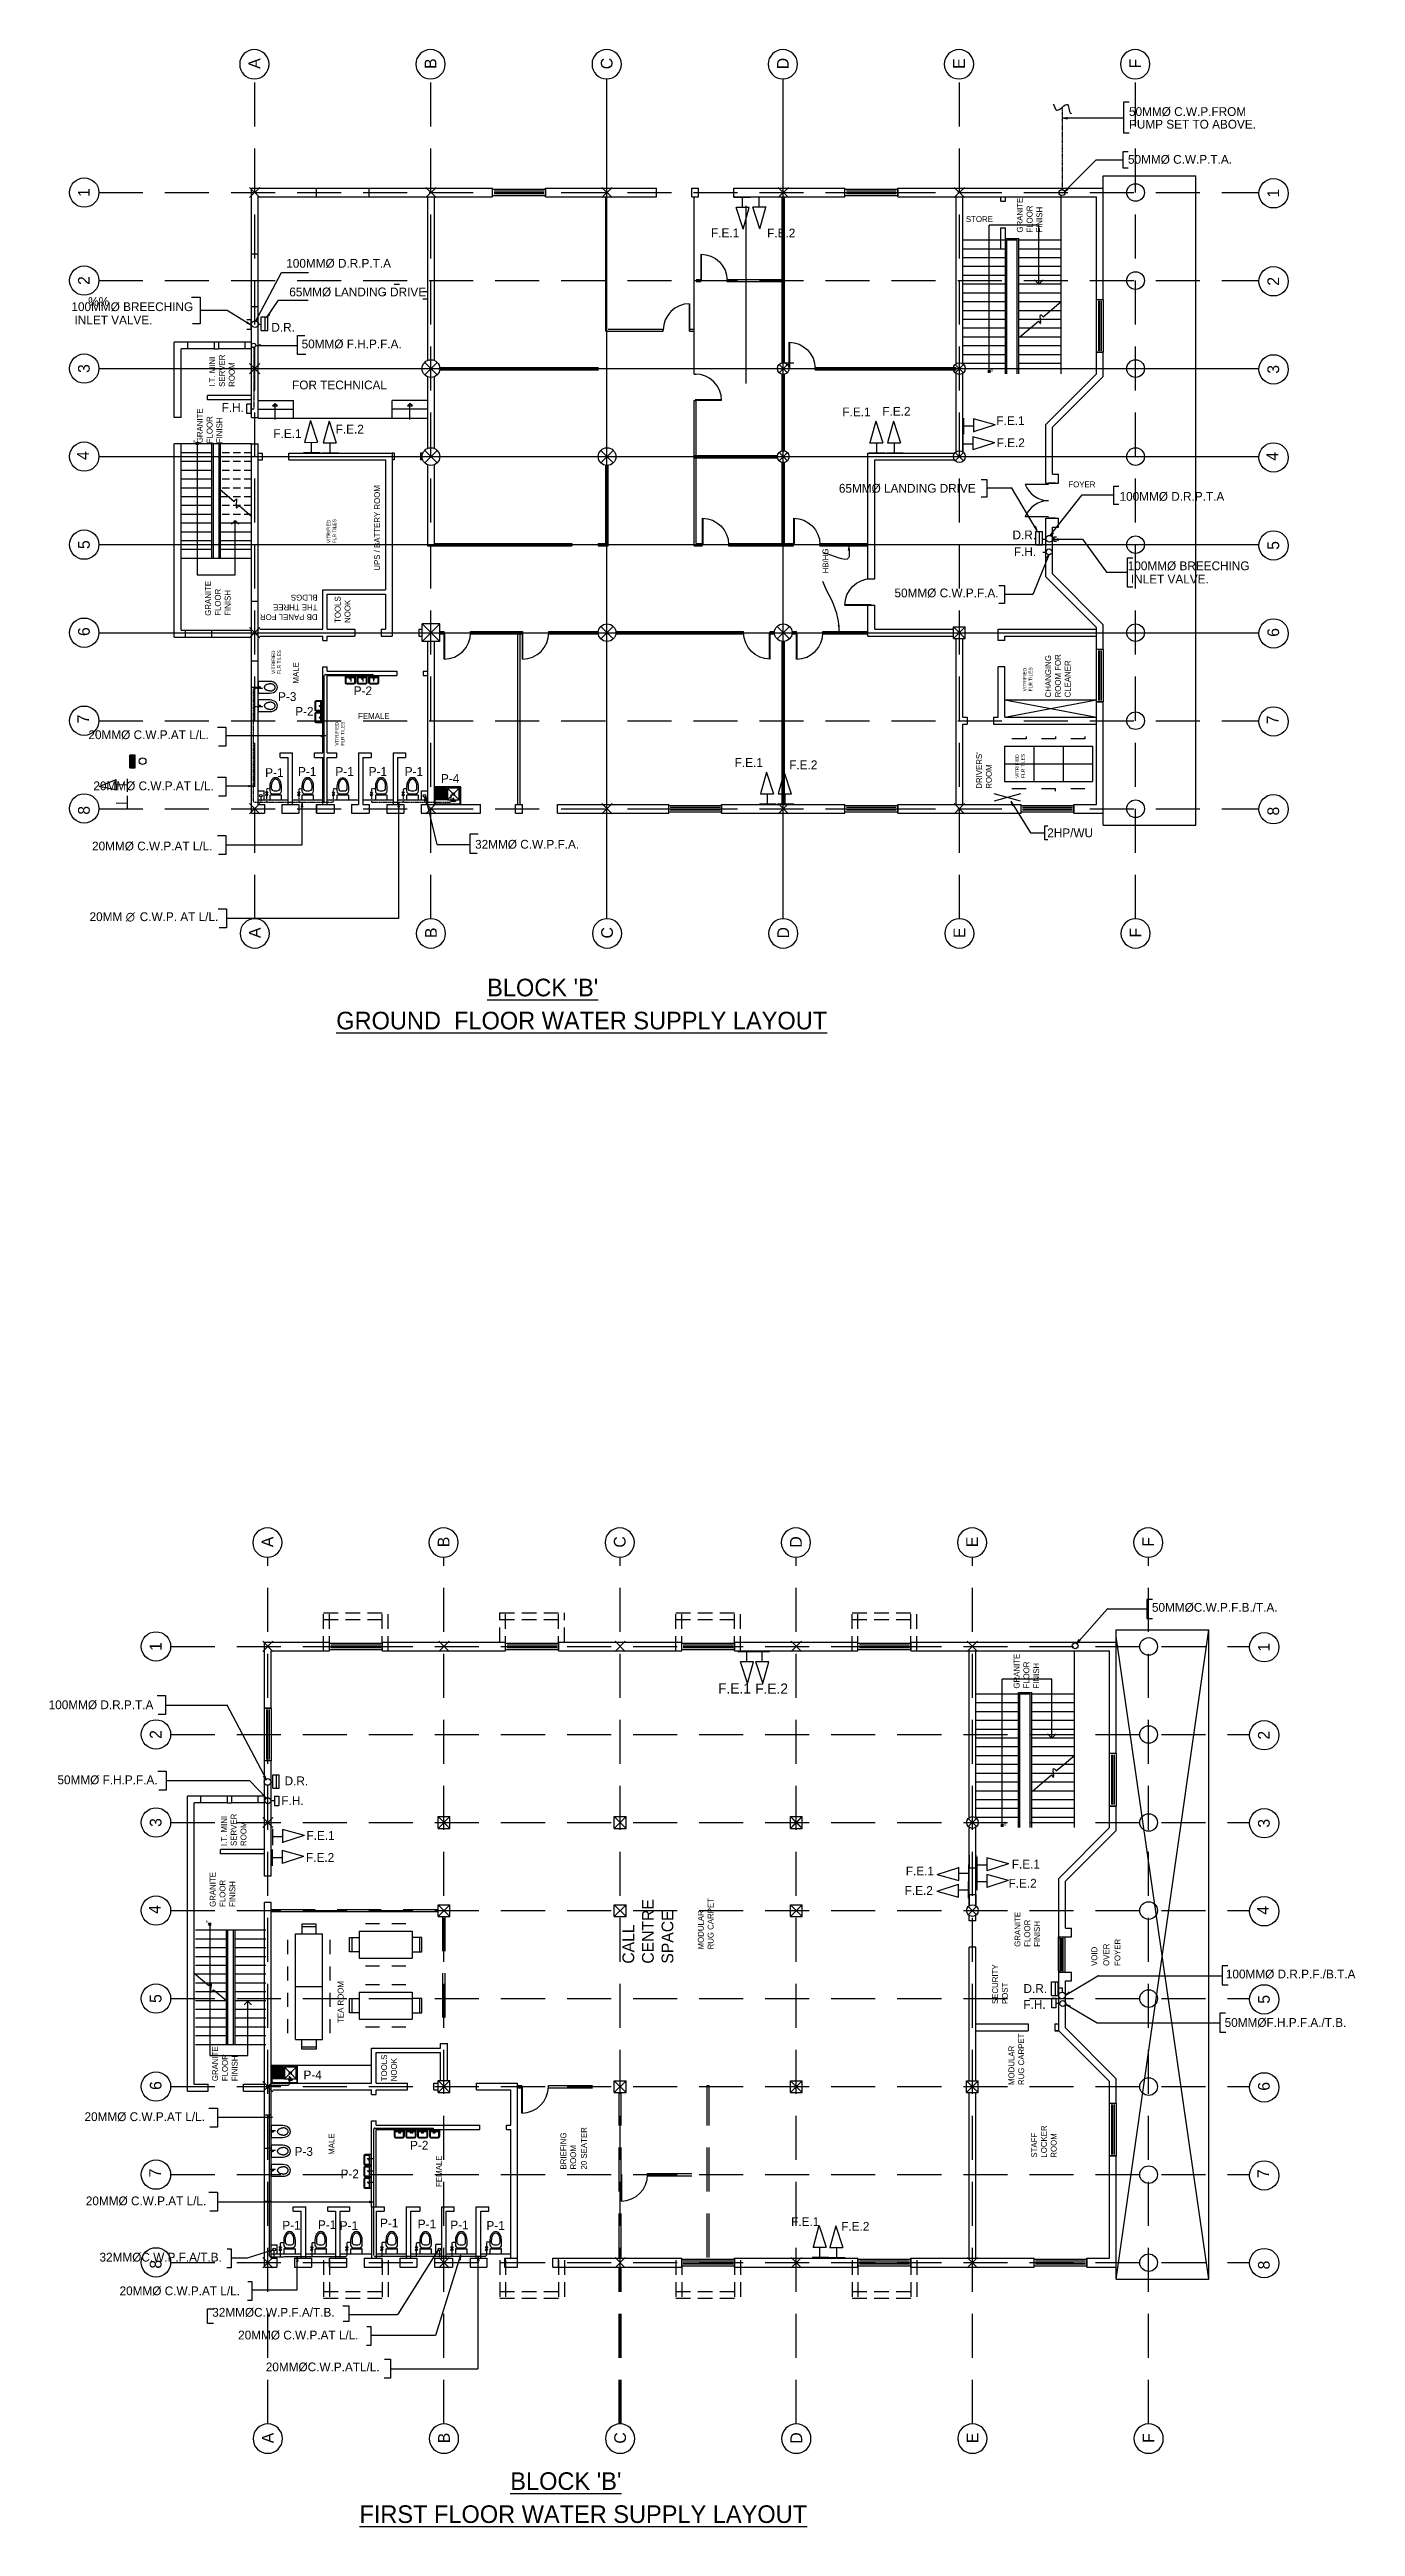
# Model space of a CAD drawing. Extents: x -2017610 to 288295, y -639251 to 250994.
# Drawn here: x -298067 to -253589, y -130038 to -45626 of the extents above; entities that cross this region are included whole.
import ezdxf
from ezdxf.enums import TextEntityAlignment as Align

# ---------------------------------------------------------------- set-up
doc = ezdxf.new("R2010")
doc.units = 0
doc.header["$LTSCALE"] = 2
doc.header["$MEASUREMENT"] = 0
for name, pattern in [('DASHDOT', [1, 0.5, -0.25, 0, -0.25]), ('DASHED', [0.75, 0.5, -0.25]), ('DASHED2', [0.375, 0.25, -0.125])]:
    doc.linetypes.add(name, pattern=pattern)
doc.layers.get('0').update_dxf_attribs({"linetype": 'CONTINUOUS'})
for name, color, linetype in [('DIM', 8, 'CONTINUOUS'), ('DIM_INT', 8, 'CONTINUOUS'), ('DOOR-WINDOW', 8, 'CONTINUOUS'), ('DOORS', 8, 'CONTINUOUS'), ('FIXTURES', 7, 'CONTINUOUS'), ('GRID', 8, 'CONTINUOUS'), ('GRIDLINES', 8, 'DASHED2'), ('HANDRAILS', 8, 'CONTINUOUS'), ('HATCH', 8, 'CONTINUOUS'), ('LAYER1', 8, 'CONTINUOUS'), ('LAYER2', 8, 'CONTINUOUS'), ('LAYER3', 8, 'DASHED'), ('LAYER4', 8, 'CONTINUOUS'), ('LAYER5', 8, 'CONTINUOUS'), ('SUPERVISOR_S_SEAT', 7, 'CONTINUOUS'), ('TEXT', 8, 'CONTINUOUS'), ('TEXT3', 8, 'CONTINUOUS'), ('WALLS', 8, 'CONTINUOUS'), ('WIN_DOORS', 8, 'CONTINUOUS'), ('WINDOWS_DOORS', 8, 'CONTINUOUS'), ('WTER', 8, 'CONTINUOUS')]:
    doc.layers.add(name, color=color, linetype=linetype)
doc.styles.add('LUCY', font='lsansi.ttf')
doc.styles.add('STYLUS', font='stylu.ttf')
doc.dimstyles.new('DIM100S', dxfattribs={"dimscale": 0, "dimtxt": 200, "dimasz": 200, "dimexe": 100, "dimexo": 200, "dimgap": 100, "dimtad": 1, "dimdec": 0, "dimtxsty": 'STYLUS', "dimblk1": 'ARCHTICK', "dimblk2": 'ARCHTICK', "dimsah": 1, "dimcen": 100, "dimclrd": 256, "dimclre": 256, "dimclrt": 10, "dimazin": 3, "dimtfac": 1, "dimtdec": 0, "dimtmove": 0, "dimatfit": 3, "dimtolj": 1, "dimtzin": 0})

msp = doc.modelspace()

# ---------------------------------------------------------------- texts
at = {"layer": 'DIM_INT', "color": 10, "insert": (-271638.7, -62632.7), "char_height": 200, "attachment_point": 6, "rotation": 90, "style": 'STYLUS'}
msp.add_mtext('{\\C7;HB/HG}', dxfattribs=at)
at = {"layer": 'DOORS', "color": 1, "char_height": 350, "width": 15498, "attachment_point": 1}
for s, insert in [('F.E.1', (-275295.6, -101302.3)), ('F.E.2', (-274034.6, -101310.2))]:
    msp.add_mtext(s, dxfattribs=dict(at, insert=insert))
at = {"layer": 'TEXT', "attachment_point": 7, "style": 'STYLUS'}
for s, insert, char_height, width, rotation in [('GRANITE FLOOR FINISH', (-264250, -51863.7), 200, 1801, 90), ('I.T. MINI SERVER ROOM', (-291759, -57120.1), 200, 1998, 90), ('GRANITE FLOOR FINISH', (-292180, -59043.7), 200, 1801, 90), ('UPS / BATTERY ROOM', (-286809.7, -63384.7), 200, 3335, 90), ('VITRIFIED FLR TILES', (-288302, -62448.2), 120, 1080.6, 90), ('GRANITE FLOOR FINISH', (-291900, -64923.7), 200, 1801, 90), ('DB PANEL FOR \\PTHE THREE \\PBLDGS', (-288940, -64200), 200, 2500, 180), ('TOOLS NOOK', (-287816.3, -65166.2), 200, 981.845, 90), ('VITRIFIED FLR TILES', (-290182, -66908.2), 120, 1080.6, 90), ('MALE', (-289578.5, -67232.1), 200, 1801, 90), ('CHANGING ROOM FOR CLEANER', (-263286.2, -67704.4), 200, 1801, 90), ('VITRIFIED FLR TILES', (-264592, -67498.2), 120, 1080.6, 90), ('VITRIFIED FLR TILES', (-288022, -69348.2), 120, 1080.6, 90), ("DRIVERS' ROOM", (-265972.5, -70817.4), 200, 1801, 90), ('VITRIFIED FLR TILES', (-264852, -70448.2), 120, 1080.6, 90), ('GRANITE FLOOR FINISH', (-264360, -101483.7), 200, 1801, 90), ('I.T. MINI SERVER ROOM', (-291358.4, -106848.1), 200, 1998, 90), ('GRANITE FLOOR FINISH', (-291740, -108923.7), 200, 1801, 90), ('CALL CENTRE SPACE', (-276815.6, -110858.1), 400, 3602, 90), ('MODULAR RUG CARPET', (-275450, -110373.7), 200, 1801, 90), ('GRANITE FLOOR FINISH', (-264330, -110283.7), 200, 1801, 90), ('SECURITY POST', (-265426.2, -112234), 200, 1801, 90), ('TEA ROOM', (-288052, -112878.1), 200, 1801, 90), ('GRANITE FLOOR FINISH', (-291660, -114863.7), 200, 1801, 90), ('MODULAR RUG CARPET', (-264870, -114993.7), 200, 1801, 90), ('TOOLS NOOK', (-286235.1, -114864.9), 200, 981.845, 90), ('20 SEATER', (-279763.4, -117872.8), 200, 1801, 90), ('STAFF LOCKER ROOM', (-263763.2, -117469.1), 200, 1801, 90), ('MALE', (-288365.5, -117372), 200, 1801, 90), ('BRIEFING ROOM', (-280129.7, -117872.8), 200, 1801, 90), ('FEMALE', (-284705.6, -118467.2), 200, 1801, 90)]:
    msp.add_mtext(s, dxfattribs=dict(at, insert=insert, char_height=char_height, width=width, rotation=rotation))
at = {"layer": 'TEXT', "rotation": 90}
for s, insert, char_height, width, attachment_point in [('{\\fStylus BT|b0|i0|c0|p34;UP}', (-266009.4, -56621.5), 80, 68, 1), ('{\\fStylus BT|b0|i0|c0|p34;UP}', (-293086.6, -59077.3), 80, 68, 7), ('{\\fStylus BT|b0|i0|c0|p34;UP}', (-265564.7, -106170.2), 80, 68, 1), ('{\\fStylus BT|b0|i0|c0|p34;VOID}', (-262379.8, -110934.2), 200, 1523, 7), ('{\\fStylus BT|b0|i0|c0|p34;OVER }', (-261974, -110934.2), 200, 1523, 7), ('{\\fStylus BT|b0|i0|c0|p34;FOYER }', (-261591.3, -110934.2), 200, 1522.635, 7)]:
    msp.add_mtext(s, dxfattribs=dict(at, insert=insert, char_height=char_height, width=width, attachment_point=attachment_point))
at = {"layer": 'TEXT', "attachment_point": 7, "style": 'STYLUS'}
for s, insert, char_height, width in [('FOR TECHNICAL', (-289806.7, -57212), 300, 5002.5), ('FEMALE', (-287557.4, -68438.9), 200, 1801)]:
    msp.add_mtext(s, dxfattribs=dict(at, insert=insert, char_height=char_height, width=width))
at = {"layer": 'TEXT', "insert": (-263366.4, -60549.4), "char_height": 200, "width": 1522.635, "attachment_point": 7}
msp.add_mtext('{\\fStylus BT|b0|i0|c0|p34;FOYER }', dxfattribs=at)
at = {"layer": 'TEXT3', "color": 8, "style": 'STYLUS'}
msp.add_text('STORE ', height=200, rotation=360, dxfattribs=at).set_placement((-266856.1, -51503.7))
at = {"layer": 'TEXT3', "color": 1, "style": 'LUCY'}
for s, height, p in [('100MM%%c BREECHING', 300, (-297323.1, -54540)), (' INLET VALVE.', 300, (-297327.1, -54991.4)), ('%%', 300, (-296750.8, -54363.9)), ('100MM%%c BREECHING', 300, (-261343.5, -63370.8)), (' INLET VALVE.', 300, (-261347.5, -63822.2)), ('2HP/WU ', 300, (-264085.9, -72470.3)), ('20MM', 300, (-296704.8, -75328.7)), ('∅', 300, (-295471, -75328.7)), (' C.W.P. AT L/L.', 300, (-295106.9, -75328.7)), ("%%UBLOCK 'B'", 600, (-283162.3, -77891.4)), ('%%uGROUND  FLOOR WATER SUPPLY LAYOUT', 600, (-288302.1, -79017.5)), ("%%UBLOCK 'B'", 600, (-282373.8, -128791.5)), ('%%uFIRST FLOOR WATER SUPPLY LAYOUT', 600, (-287513.6, -129917.6))]:
    msp.add_text(s, height=height, dxfattribs=at).set_placement(p)
at = {"layer": 'TEXT3', "color": 1, "char_height": 300, "width": 15498, "attachment_point": 1, "style": 'LUCY'}
for s, insert in [('50MM%%c C.W.P.FROM ', (-261301.3, -47590.2)), ('PUMP SET TO ABOVE.', (-261301.3, -48022.3)), ('50MM%%c C.W.P.T.A.', (-261336.2, -49218.8)), ('F.E.1', (-275537.4, -51723.8)), ('100MM%%c D.R.P.T.A', (-290005.1, -52761.2)), ('65MM%%c LANDING DRIVE', (-289902, -53737.6)), ('D.R.', (-290511.7, -54943.4)), ('50MM%%c F.H.P.F.A.', (-289482, -55509.5)), ('F.H.', (-292206.5, -57674)), ('F.E.1', (-271062.4, -57825.4)), ('F.E.2', (-269701, -57805.2)), ('F.E.1', (-265817.4, -58123)), ('F.E.1', (-290443.3, -58563.9)), ('F.E.2', (-288321.9, -58411.3)), ('F.E.2', (-265807, -58876.6)), ('65MM%%c LANDING DRIVE', (-271182.5, -60428.5)), ('100MM%%c D.R.P.T.A', (-261623.3, -60705)), ('D.R.', (-265269.1, -62018.2)), ('F.H.', (-265222.2, -62589.2)), ('50MM%%c C.W.P.F.A.', (-269288.6, -63994.6)), ('P-3', (-290284.3, -67527.6)), ('P-2', (-287707.6, -67327.4)), ('P-2', (-289699.6, -68029.9)), ('20MM%%c C.W.P.AT L/L.', (-296743, -68827.2)), ('F.E.1', (-274730.2, -69774.7)), ('F.E.2', (-272874, -69851.8)), ('20MM%%c C.W.P.AT L/L.', (-296573.8, -70568.4)), ('P-1', (-290722.8, -70116.7)), ('P-1', (-289602.8, -70079)), ('P-1', (-288330.3, -70079)), ('P-1', (-287196.1, -70079)), ('P-1', (-285969.7, -70079)), ('P-4', (-284735.7, -70319.4)), ('32MM%%c C.W.P.F.A.', (-283573.3, -72560.8)), ('20MM%%c C.W.P.AT L/L.', (-296619.7, -72620.3)), ('50MM%%cC.W.P.F.B./T.A.', (-260520, -98565.8)), ('100MM%%c D.R.P.T.A', (-298097.3, -101885)), ('50MM%%c F.H.P.F.A.', (-297798, -104442.6)), ('D.R.', (-290060.4, -104478.5)), ('F.H.', (-290169.7, -105150.2)), ('F.E.1', (-289317.2, -106338.2)), ('F.E.2', (-289330.1, -107088.2)), ('F.E.1', (-268901.9, -107549.9)), ('F.E.2', (-265403.6, -107967.1)), ('F.E.1', (-265292.2, -107315.5)), ('F.E.2', (-268941.5, -108213.1)), ('100MM%%c D.R.P.F./B.T.A', (-258002, -111062)), ('F.H.', (-264898, -112097.6)), ('D.R.', (-264894.3, -111554.8)), ('50MM%%cF.H.P.F.A./T.B.', (-258043.9, -112712.6)), ('P-4', (-289417.8, -114499.8)), ('20MM%%c C.W.P.AT L/L.', (-296877, -115922.9)), ('P-3', (-289720.9, -117108.4)), ('P-2', (-285788.4, -116895.8)), ('P-2', (-288155.3, -117872.7)), ('20MM%%c C.W.P.AT L/L.', (-296831.9, -118792.4)), ('P-1', (-290140.2, -119622.9)), ('P-1', (-288925.4, -119604.2)), ('P-1', (-288182.5, -119634.9)), ('P-1', (-286809.9, -119546.6)), ('P-1', (-285525.9, -119580.7)), ('P-1', (-284416.8, -119612.5)), ('P-1', (-283186.9, -119632.1)), ('F.E.1', (-272808.8, -119499.5)), ('F.E.2', (-271103.6, -119659.7)), ('32MM%%cC.W.P.F.A/T.B.', (-296365.7, -120710.1)), ('20MM%%c C.W.P.AT L/L.', (-295683.2, -121857.8)), ('32MM%%cC.W.P.F.A/T.B.', (-292526.6, -122590.3)), ('20MM%%c C.W.P.AT L/L.', (-291644, -123364.8)), ('20MM%%cC.W.P.ATL/L.', (-290702.9, -124451.8))]:
    msp.add_mtext(s, dxfattribs=dict(at, insert=insert))
at = {"layer": 'TEXT3', "color": 1, "linetype": 'DASHED', "insert": (-273625.2, -51729.8), "char_height": 300, "width": 15498, "attachment_point": 1, "style": 'LUCY'}
msp.add_mtext('F.E.2', dxfattribs=at)

# ---------------------------------------------------------------- blocks, each defined once
blk = doc.blocks.new('GRID_NO')
at = {"layer": 'GRID'}
blk.add_circle((0, 500), 500, dxfattribs=at)
blk.add_attdef('GRNO', text='', height=400, dxfattribs=at).set_placement((0, 500), align=Align.MIDDLE_CENTER)
blk = doc.blocks.new('600_SQ_COLUMN')
at = {"layer": 'LAYER1'}
for p, q in [((303, 303), (-297, -297)), ((303, -297), (-297, 303))]:
    blk.add_line(p, q, dxfattribs=at)
at = {"layer": 'LAYER2'}
for p, q in [((-297, -297), (-297, 303)), ((-297, 303), (303, 303)), ((303, -297), (303, 303)), ((-297, -297), (303, -297))]:
    blk.add_line(p, q, dxfattribs=at)
blk = doc.blocks.new('600_DIAM_COLUMN')
at = {"layer": 'LAYER1'}
for p, q in [((86296, -121048), (85872, -121472)), ((86296, -121472), (85872, -121048))]:
    blk.add_line(p, q, dxfattribs=at)
at = {"layer": 'LAYER2'}
blk.add_circle((86084, -121260), 300, dxfattribs=at)
blk = doc.blocks.new('W1800')
at = {"layer": 'WINDOWS_DOORS'}
for p, q in [((0, -1800), (0, 0)), ((0, 0), (230, 0)), ((230, 0), (230, -1800)), ((69, -1750), (69, -50)), ((114, -50), (114, -1750)), ((161, -1750), (161, -50)), ((230, -1800), (0, -1800))]:
    blk.add_line(p, q, dxfattribs=at)
blk = doc.blocks.new('1200_DOOR')
at = {"layer": 'LAYER2'}
for p, q in [((50, 115), (50, 910)), ((1150, 115), (1150, 910))]:
    blk.add_line(p, q, dxfattribs=at)
for centre, start, end in [((-250, 115), 0, 69.33268), ((1450, 115), 110.66732, 180)]:
    blk.add_arc(centre, 850, start, end, dxfattribs=at)
blk = doc.blocks.new('STEP_CUT')
at = {"layer": 'HANDRAILS', "linetype": 'CONTINUOUS'}
for p, q in [((333, 571), (-86, 79)), ((-225, -85), (-599, -524))]:
    blk.add_line(p, q, dxfattribs=at)
for points, knots in [([(-224, 17), (-266, 20), (-337, 17), (-265, -49), (-225, -85)], [321.725709, 321.725709, 321.725709, 321.725709, 418.129398, 535.034836, 535.034836, 535.034836, 535.034836]), ([(-86, 79), (-42, 49), (80, -36), (-134, 10), (-224, 17)], [0, 0, 0, 0, 115.30598, 321.725709, 321.725709, 321.725709, 321.725709])]:
    blk.add_open_spline(points, degree=3, knots=knots, dxfattribs=at)
blk = doc.blocks.new('W1200')
for p, q in [((50, 230), (0, 230)), ((0, 165), (1200, 165)), ((0, 65), (1200, 65)), ((0, 0), (50, 0)), ((50, 230), (1200, 230)), ((50, 65), (50, 165)), ((50, 125), (1150, 125)), ((50, 105), (1150, 105)), ((50, 0), (1200, 0)), ((1200, 230), (1150, 230)), ((1150, 165), (1150, 65)), ((1150, 0), (1200, 0))]:
    blk.add_line(p, q)
blk = doc.blocks.new('STEP_ARROW')
at = {"layer": 'HATCH'}
for p, q in [((4524, 0), (0, 0)), ((0, 0), (0, -1290)), ((4431, 30), (4521, 30)), ((4431, -30), (4521, -30)), ((0, -1290), (1850, -1290)), ((1850, -1290), (1725, -1165)), ((1850, -1290), (1725, -1415))]:
    blk.add_line(p, q, dxfattribs=at)
at = {"layer": 'TEXT', "insert": (4454, 51), "char_height": 80, "width": 68, "attachment_point": 7}
blk.add_mtext('{\\fStylus BT|b0|i0|c0|p34;UP}', dxfattribs=at)
blk = doc.blocks.new('WC')
for p, q in [((0, 458), (0, 308)), ((0, 150), (0, 0)), ((0, 0), (400, 0)), ((25, 175), (375, 175)), ((50, 458), (50, 408)), ((100, 208), (300, 208)), ((150, 308), (250, 308)), ((190, 208), (190, 175)), ((210, 208), (210, 175)), ((350, 408), (350, 458)), ((400, 308), (400, 458)), ((400, 0), (400, 150))]:
    blk.add_line(p, q)
for centre, radius, start, end in [((100, 308), 100, 180, 270), ((25, 150), 25, 90, 180), ((150, 408), 100, 180, 270), ((250, 408), 100, 270, 0), ((300, 308), 100, 270, 0), ((300, 308), 100, 270, 0), ((375, 150), 25, 360, 90)]:
    blk.add_arc(centre, radius, start, end)
blk.add_ellipse((200, 458), major_axis=(0, 300), ratio=0.666667, start_param=4.712389, end_param=7.853982)
blk.add_open_spline([(350, 458), (350, 466), (350, 474), (348, 496), (347, 510), (342, 537), (339, 551), (332, 576), (327, 588), (318, 611), (312, 622), (301, 641), (294, 650), (283, 665), (277, 670), (266, 681), (261, 685), (250, 693), (244, 696), (233, 701), (228, 703), (217, 706), (212, 707), (201, 708), (196, 708), (185, 706), (180, 705), (169, 702), (163, 700), (152, 694), (147, 691), (136, 682), (130, 678), (119, 667), (114, 661), (104, 647), (99, 640), (89, 624), (85, 616), (77, 598), (73, 589), (66, 569), (63, 559), (58, 538), (56, 527), (53, 506), (52, 494), (50, 475), (50, 466), (50, 458)], degree=3, knots=[4.712389, 4.712389, 4.712389, 4.712389, 4.805294, 4.805294, 4.96378, 4.96378, 5.122267, 5.122267, 5.280753, 5.280753, 5.439239, 5.439239, 5.597725, 5.597725, 5.724795, 5.724795, 5.851866, 5.851866, 5.978936, 5.978936, 6.106006, 6.106006, 6.233076, 6.233076, 6.360146, 6.360146, 6.487216, 6.487216, 6.614287, 6.614287, 6.741357, 6.741357, 6.868427, 6.868427, 6.995497, 6.995497, 7.122567, 7.122567, 7.249638, 7.249638, 7.376708, 7.376708, 7.503778, 7.503778, 7.630848, 7.630848, 7.757918, 7.757918, 7.853982, 7.853982, 7.853982, 7.853982])
blk = doc.blocks.new('BIDET')
for p, q in [((0, 400), (0, 0)), ((0, 0), (400, 0)), ((0, 0), (200, 0)), ((0, 0), (200, 0)), ((400, 0), (400, 400))]:
    blk.add_line(p, q)
for radius in [23.9, 18.9, 13.9]:
    blk.add_circle((200, 50), radius)
blk.add_ellipse((200, 400), major_axis=(0, 256), ratio=0.780874, start_param=4.712389, end_param=7.853982)
for points in [[(325, 400), (325, 406), (325, 413), (323, 429), (322, 439), (318, 459), (316, 469), (309, 487), (306, 496), (298, 512), (293, 520), (284, 534), (279, 540), (268, 551), (263, 556), (252, 564), (246, 568), (235, 574), (229, 576), (218, 579), (213, 580), (202, 581), (197, 581), (186, 580), (180, 579), (169, 576), (164, 573), (153, 567), (147, 564), (136, 555), (131, 550), (120, 538), (115, 532), (106, 518), (101, 510), (93, 494), (90, 485), (84, 466), (81, 457), (78, 437), (76, 427), (75, 411), (75, 406), (75, 400)], [(325, 400), (325, 394), (325, 387), (323, 371), (322, 361), (318, 341), (316, 331), (309, 313), (306, 304), (298, 288), (293, 280), (284, 266), (279, 260), (268, 249), (263, 244), (252, 236), (246, 232), (235, 226), (229, 224), (218, 221), (213, 220), (202, 219), (197, 219), (186, 220), (180, 221), (169, 224), (164, 227), (153, 233), (147, 236), (136, 245), (131, 250), (120, 262), (115, 268), (106, 282), (101, 290), (93, 306), (90, 315), (84, 334), (81, 343), (78, 363), (76, 373), (75, 389), (75, 394), (75, 400)]]:
    blk.add_open_spline(points, degree=3, knots=[4.712389, 4.712389, 4.712389, 4.712389, 4.809848, 4.809848, 4.965569, 4.965569, 5.121291, 5.121291, 5.277012, 5.277012, 5.432733, 5.432733, 5.588455, 5.588455, 5.744176, 5.744176, 5.899897, 5.899897, 6.055619, 6.055619, 6.21134, 6.21134, 6.367061, 6.367061, 6.522783, 6.522783, 6.678504, 6.678504, 6.834226, 6.834226, 6.989947, 6.989947, 7.145668, 7.145668, 7.30139, 7.30139, 7.457111, 7.457111, 7.612832, 7.612832, 7.768554, 7.768554, 7.853982, 7.853982, 7.853982, 7.853982])
blk = doc.blocks.new('SINK900')
for p, q in [((0, 600), (0, 0)), ((900, 600), (0, 600)), ((0, 600), (50, 600)), ((0, 600), (100, 600)), ((0, 0), (900, 0)), ((20, 580), (20, 20)), ((880, 580), (20, 580)), ((20, 20), (880, 20)), ((450, 450), (50, 50)), ((50, 450), (450, 50)), ((50, 450), (50, 50)), ((450, 450), (50, 450)), ((50, 50), (450, 50)), ((168, 489), (325, 489)), ((230, 518), (230, 390)), ((230, 518), (260, 518)), ((260, 390), (230, 390)), ((260, 518), (260, 390)), ((450, 50), (450, 450)), ((450, 50), (450, 450)), ((450, 450), (850, 450)), ((490, 50), (490, 450)), ((490, 425), (850, 425)), ((490, 400), (850, 400)), ((490, 375), (850, 375)), ((490, 350), (850, 350)), ((490, 325), (850, 325)), ((490, 300), (850, 300)), ((490, 275), (850, 275)), ((850, 250), (490, 250)), ((850, 225), (490, 225)), ((850, 225), (490, 225)), ((850, 200), (490, 200)), ((850, 175), (490, 175)), ((850, 150), (490, 150)), ((850, 125), (490, 125)), ((850, 100), (490, 100)), ((850, 75), (490, 75)), ((850, 50), (490, 50)), ((850, 450), (850, 50)), ((880, 20), (880, 580)), ((900, 0), (900, 600))]:
    blk.add_line(p, q)
for centre, radius in [((197, 485), 20), ((250, 250), 40), ((250, 250), 30), ((288, 485), 20)]:
    blk.add_circle(centre, radius)
blk = doc.blocks.new('900_DOOR_2')
at = {"layer": 'LAYER5'}
for p, q in [((900, 20), (0, 20)), ((900, 0), (0, 0))]:
    blk.add_line(p, q, dxfattribs=at)
blk.add_arc((0, 0), 900, 0, 90, dxfattribs=at)
blk = doc.blocks.new('ARROW')
at = {"layer": 'HATCH'}
for p, q in [((-556, 0), (0, 0)), ((-85, 85), (0, 0)), ((-85, 85), (-85, -85)), ((-85, -85), (0, 0))]:
    blk.add_line(p, q, dxfattribs=at)
blk = doc.blocks.new('BASIN350')
for p, q in [((0, 200), (0, 0)), ((0, 0), (350, 0)), ((25, 200), (25, 50)), ((25, 50), (325, 50)), ((300, 250), (50, 250)), ((300, 225), (50, 225)), ((325, 50), (325, 200)), ((350, 0), (350, 200))]:
    blk.add_line(p, q)
for radius in [17.4, 12.4]:
    blk.add_circle((175, 75), radius)
for centre, radius, start, end in [((50, 200), 50, 90, 180), ((50, 200), 25, 90, 180), ((300, 200), 50, 0, 90), ((300, 200), 25, 360, 90)]:
    blk.add_arc(centre, radius, start, end)

# ---------------------------------------------------------------- linework, layer by layer
msp.add_line((-288277.8, -71198.8), (-287877.8, -71198.8))
at = {"color": 8, "linetype": 'CONTINUOUS'}
for p, q in [((-288990, -109508.1), (-289470, -109508.1)), ((-289470, -109508.1), (-289470, -109840)), ((-289470, -109588.1), (-288990, -109588.1)), ((-288990, -109840), (-288990, -109508.1)), ((-287310, -109493.1), (-286830, -109493.1)), ((-286410, -109493.1), (-285930, -109493.1)), ((-289946.9, -110530), (-289946.9, -110050)), ((-289695, -109840), (-288765, -109840)), ((-288765, -110740), (-288765, -109840)), ((-288765, -110530), (-288765, -110050)), ((-288513.1, -110530), (-288513.1, -110050)), ((-287851.9, -110450), (-287851.9, -109970)), ((-287851.9, -109970), (-287520, -109970)), ((-287520, -110450), (-287851.9, -110450)), ((-287771.9, -109970), (-287771.9, -110450)), ((-287520, -109745), (-285720, -109745)), ((-287520, -109745), (-287520, -110675)), ((-285720, -109745), (-285720, -110675)), ((-285388.1, -109970), (-285720, -109970)), ((-285720, -110450), (-285388.1, -110450)), ((-285468.1, -109970), (-285468.1, -110450)), ((-285388.1, -110450), (-285388.1, -109970)), ((-289946.9, -111430), (-289946.9, -110950)), ((-288765, -111430), (-288765, -110950)), ((-288513.1, -111430), (-288513.1, -110950)), ((-287520, -110675), (-286620, -110675)), ((-287310, -110675), (-286830, -110675)), ((-287310, -110926.9), (-286830, -110926.9)), ((-286620, -110675), (-285720, -110675)), ((-286410, -110675), (-285930, -110675)), ((-286410, -110926.9), (-285930, -110926.9)), ((-289946.9, -112330), (-289946.9, -111850)), ((-289695, -113440), (-289695, -111640)), ((-288513.1, -112330), (-288513.1, -111850)), ((-287851.9, -112530), (-287851.9, -112050)), ((-287851.9, -112050), (-287520, -112050)), ((-287771.9, -112050), (-287771.9, -112530)), ((-287520, -111825), (-285720, -111825)), ((-287520, -111825), (-287520, -112755)), ((-287310, -111573.1), (-286830, -111573.1)), ((-286410, -111573.1), (-285930, -111573.1)), ((-285720, -111825), (-285720, -112755)), ((-285388.1, -112050), (-285720, -112050)), ((-285468.1, -112050), (-285468.1, -112530)), ((-285388.1, -112530), (-285388.1, -112050)), ((-289946.9, -113230), (-289946.9, -112750)), ((-288765, -113440), (-288765, -112540)), ((-288513.1, -113230), (-288513.1, -112750)), ((-287520, -112530), (-287851.9, -112530)), ((-287520, -112755), (-286620, -112755)), ((-287310, -112755), (-286830, -112755)), ((-287310, -113006.9), (-286830, -113006.9)), ((-286620, -112755), (-285720, -112755)), ((-286410, -112755), (-285930, -112755)), ((-286410, -113006.9), (-285930, -113006.9)), ((-285720, -112530), (-285388.1, -112530)), ((-289695, -113440), (-288765, -113440)), ((-289470, -113771.9), (-289470, -113440)), ((-289470, -113691.9), (-288990, -113691.9)), ((-288990, -113771.9), (-289470, -113771.9)), ((-288990, -113440), (-288990, -113771.9))]:
    msp.add_line(p, q, dxfattribs=at)
at = {"layer": 'DIM', "color": 4}
for p, q in [((-295332.9, -69668.8), (-295332.9, -70104.7)), ((-295148.7, -69668.8), (-295332.9, -69668.8)), ((-295328.2, -70104.1), (-295328.2, -69668.2)), ((-295324, -70104.7), (-295324, -69668.8)), ((-295321.1, -70104.7), (-295321.1, -69668.8)), ((-295318.7, -70104.7), (-295318.7, -69668.8)), ((-295314.4, -70104.7), (-295314.4, -69668.8)), ((-295310.4, -70104.7), (-295310.4, -69668.8)), ((-295307, -70104.7), (-295307, -69668.8)), ((-295303.3, -70104.7), (-295303.3, -69668.8)), ((-295299.1, -70104.7), (-295299.1, -69668.8)), ((-295297.7, -70104.7), (-295297.7, -69668.8)), ((-295293.4, -70104.7), (-295293.4, -69668.8)), ((-295290.7, -70104.7), (-295290.7, -69668.3)), ((-295287.7, -70104.7), (-295287.7, -69668.3)), ((-295283.7, -70104.7), (-295283.7, -69668.8)), ((-295283.1, -70102.3), (-295283.1, -69666.4)), ((-295280.6, -70104.7), (-295280.6, -69668.8)), ((-295277.8, -70104.1), (-295277.8, -69668.2)), ((-295274.1, -70104.7), (-295274.1, -69668.8)), ((-295270.2, -70104.7), (-295270.2, -69668.8)), ((-295266, -70104.7), (-295266, -69668.8)), ((-295262.4, -70104.7), (-295262.4, -69668.3)), ((-295258.8, -70104.7), (-295258.8, -69668.3)), ((-295255.9, -70103.5), (-295255.9, -69668.8)), ((-295251.7, -70104.7), (-295251.7, -69668.8)), ((-295248.2, -70104.7), (-295248.2, -69668.8)), ((-295245.2, -70104.7), (-295245.2, -69668.8)), ((-295243.1, -70104.7), (-295243.1, -69668.8)), ((-295239.5, -70104.7), (-295239.5, -69668.8)), ((-295236.1, -70104.7), (-295236.1, -69668.8)), ((-295232.4, -70104.1), (-295232.4, -69668.2)), ((-295230.4, -70104.7), (-295230.4, -69668.8)), ((-295227.4, -70104.7), (-295227.4, -69668.8)), ((-295224.4, -70104.7), (-295224.4, -69668.8)), ((-295222.8, -70104.3), (-295222.8, -69668.4)), ((-295221.7, -70104.7), (-295221.7, -69668.8)), ((-295220.4, -70103.3), (-295220.4, -69668.8)), ((-295218.8, -70104.1), (-295218.8, -69668.8)), ((-295217.3, -70104.5), (-295217.3, -69668.8)), ((-295216, -70104.7), (-295216, -69668.8)), ((-295214.9, -70104.7), (-295214.9, -69668.8)), ((-295213.7, -70104.9), (-295213.7, -69668.8)), ((-295212.3, -70104.7), (-295212.3, -69672.2)), ((-295211.3, -70104.7), (-295211.3, -69672.2)), ((-295209.8, -70105.3), (-295209.8, -69672.8)), ((-295208.2, -70104.6), (-295208.2, -69672.1)), ((-295207.1, -70104.6), (-295207.1, -69672.1)), ((-295205.5, -70104.7), (-295205.5, -69672.2)), ((-295203.8, -70104.9), (-295203.8, -69672.3)), ((-295202.4, -70104.7), (-295202.4, -69668.8)), ((-295200.9, -70104.3), (-295200.9, -69668.4)), ((-295199.8, -70104.5), (-295199.8, -69668.6)), ((-295198.8, -70104.7), (-295198.8, -69668.8)), ((-295197.3, -70104.9), (-295197.3, -69669)), ((-295196.4, -70104.9), (-295196.4, -69669)), ((-295195.7, -70105.3), (-295195.7, -69669.4)), ((-295194.4, -70104.7), (-295194.4, -69668.8)), ((-295193.3, -70104.7), (-295193.3, -69668.8)), ((-295192, -70104.7), (-295192, -69668.8)), ((-295190.8, -70104.7), (-295190.8, -69668.8)), ((-295189.9, -70104.5), (-295189.9, -69668.6)), ((-295189.2, -70104.7), (-295189.2, -69668.8)), ((-295188.2, -70104.6), (-295188.2, -69668.7)), ((-295187.3, -70104.7), (-295187.3, -69668.8)), ((-295186.4, -70104.7), (-295186.4, -69668.8)), ((-295185.4, -70104.3), (-295185.4, -69668.8)), ((-295184.2, -70104.7), (-295184.2, -69668.8)), ((-295183.3, -70104.8), (-295183.3, -69668.8)), ((-295182, -70105.1), (-295182, -69668.8)), ((-295180.1, -70106.5), (-295180.1, -69670.6)), ((-295178.3, -70108.3), (-295178.3, -69672.4)), ((-295176.8, -70107), (-295176.8, -69671.1)), ((-295175.5, -70107.9), (-295175.5, -69672)), ((-295172.9, -70108.3), (-295172.9, -69672.4)), ((-295171.1, -70107.5), (-295171.1, -69671.6)), ((-295169.4, -70108.3), (-295169.4, -69672.4)), ((-295167.2, -70108.3), (-295167.2, -69672.4)), ((-295165.5, -70108.3), (-295165.5, -69672.4)), ((-295164, -70104), (-295164, -69668.1)), ((-295162.3, -70104), (-295162.3, -69668.1)), ((-295160.4, -70110.1), (-295160.4, -69674.2)), ((-295160, -70110.5), (-295160, -69674.6)), ((-295158.2, -70110.1), (-295158.2, -69674.2)), ((-295156.9, -70109.7), (-295156.9, -69673.8)), ((-295155, -70108.3), (-295155, -69672.4)), ((-295152.8, -70104.7), (-295152.8, -69668.8)), ((-296379, -70743.7), (-295793.2, -70499.9)), ((-295788, -70866.1), (-296379, -70743.7)), ((-295788, -70866.1), (-295793.2, -70499.9)), ((-295407.6, -70689), (-295790.4, -70694.5)), ((-295419.2, -70478.8), (-295419.2, -70918.8)), ((-295332.9, -70104.7), (-295148.7, -70104.7)), ((-295332.9, -70104.7), (-295324, -70104.7)), ((-295318.7, -70104.7), (-295287.7, -70104.7)), ((-295415.5, -71314.4), (-295798.3, -71319.9)), ((-295419.2, -71058.8), (-295419.2, -71498.8))]:
    msp.add_line(p, q, dxfattribs=at)
msp.add_circle((-294897.1, -69875.5), 114.5, dxfattribs=at)
at = {"layer": 'DOORS', "color": 1}
for p, q in [((-263561, -47955), (-261483.9, -47955)), ((-263561, -47955), (-263393.2, -47988.6)), ((-263511.9, -50479.5), (-262419.8, -49383.7)), ((-262419.8, -49383.7), (-261514, -49383.7)), ((-263511.9, -50479.5), (-263369.7, -50384.4)), ((-291052.4, -54889.8), (-290170.2, -53227.6)), ((-291052.4, -54889.8), (-290944.1, -54757.3)), ((-290683.4, -54772.6), (-290271.7, -54162.2)), ((-290683.4, -54772.6), (-290562.4, -54651.6)), ((-290271.7, -54162.2), (-289262.4, -54162.2)), ((-291211.7, -55021.3), (-291336.7, -54904.5)), ((-291044.1, -55711), (-290876.4, -55677.5)), ((-291044.1, -55711), (-289624.4, -55711)), ((-266146.4, -60561), (-265297.6, -60561)), ((-264433.7, -62032.9), (-265301.4, -60554.5)), ((-263998.9, -62202.7), (-262894.7, -60796.2)), ((-262894.7, -60796.2), (-261831.3, -60796.2)), ((-264433.7, -62032.9), (-264489.7, -61871.3)), ((-263998.9, -62202.7), (-263869, -62091.5)), ((-263860.8, -62309.7), (-262880.4, -62309.7)), ((-263860.8, -62309.7), (-263693.1, -62343.3)), ((-262880.4, -62309.7), (-262072.9, -63440.7)), ((-264024.6, -62817.6), (-264117.6, -62961.1)), ((-262072.9, -63440.7), (-261363.4, -63440.7)), ((-288660.2, -69017.4), (-292063.6, -69017.4)), ((-288660.2, -69017.4), (-288828, -69051)), ((-292063.6, -70722.3), (-291127.7, -70722.3)), ((-291127.7, -70722.3), (-291295.5, -70755.8)), ((-289479.9, -71277.1), (-289479.9, -72741.7)), ((-289479.9, -71277.1), (-289446.3, -71444.8)), ((-286187.6, -71277.1), (-286187.6, -75236.9)), ((-286187.6, -71277.1), (-286154, -71444.8)), ((-285264.4, -71066.9), (-285192.6, -71222.1)), ((-284867.6, -72715.7), (-285264.4, -71066.9)), ((-265328.8, -71245), (-265267.6, -71404.7)), ((-289479.9, -72741.7), (-292063.6, -72741.7)), ((-284867.6, -72715.7), (-283757.8, -72715.7)), ((-286187.6, -75236.9), (-292039, -75236.9)), ((-263083.6, -99952.6), (-262998, -99804.5)), ((-294116.2, -102046.6), (-291991.2, -102046.6)), ((-290666.4, -104599.1), (-292023.3, -102046.6)), ((-294089.8, -104616.7), (-291253.4, -104616.7)), ((-290666.4, -104599.1), (-290774.8, -104466.7)), ((-290678.4, -105217), (-290819, -105119.6)), ((-263468.1, -111930.1), (-263340.8, -111815.9)), ((-263468.1, -112235.2), (-263306.7, -112291.7)), ((-290477.9, -116084.3), (-290645.6, -116117.8)), ((-287018.8, -118970.4), (-287186.6, -119004)), ((-290436.4, -120608.5), (-290585.8, -120691.8)), ((-284829.6, -120606.5), (-284890.1, -120766.5)), ((-289641.5, -120842.7), (-289608, -121010.4)), ((-284065.5, -120794.8), (-284083.4, -120965)), ((-283484.4, -120829.5), (-283450.8, -120997.2))]:
    msp.add_line(p, q, dxfattribs=at)
for points in [[(-263561, -47955), (-263393.2, -47988.6), (-263391.5, -47921.4)], [(-263511.9, -50479.5), (-263369.7, -50384.4), (-263416.1, -50335.8)], [(-291052.4, -54889.8), (-290944.1, -54757.3), (-291002.6, -54724.4)], [(-290683.4, -54772.6), (-290562.4, -54651.6), (-290617.3, -54613)], [(-291211.7, -55021.3), (-291336.7, -54904.5), (-291373.5, -54960.7)], [(-291044.1, -55711), (-290876.4, -55677.5), (-290874.7, -55744.6)], [(-264433.7, -62032.9), (-264489.7, -61871.3), (-264548.4, -61903.8)], [(-263998.9, -62202.7), (-263869, -62091.5), (-263920.7, -62048.7)], [(-263860.8, -62309.7), (-263693.1, -62343.3), (-263691.4, -62276.2)], [(-264024.6, -62817.6), (-264117.6, -62961.1), (-264055.9, -62987.5)], [(-288660.2, -69017.4), (-288828, -69051), (-288829.7, -68983.9)], [(-291127.7, -70722.3), (-291295.5, -70755.8), (-291297.2, -70688.7)], [(-289479.9, -71277.1), (-289446.3, -71444.8), (-289513.4, -71446.5)], [(-286187.6, -71277.1), (-286154, -71444.8), (-286221.1, -71446.5)], [(-285264.4, -71066.9), (-285192.6, -71222.1), (-285257.4, -71239.5)], [(-265328.8, -71245), (-265267.6, -71404.7), (-265209.9, -71370.3)], [(-263083.6, -99952.6), (-262998, -99804.5), (-262946.5, -99847.5)], [(-290666.4, -104599.1), (-290774.8, -104466.7), (-290716.3, -104433.7)], [(-290678.4, -105217), (-290819, -105119.6), (-290771.8, -105071.8)], [(-263468.1, -111930.1), (-263340.8, -111815.9), (-263305.2, -111872.8)], [(-263468.1, -112235.2), (-263306.7, -112291.7), (-263339.4, -112350.4)], [(-290477.9, -116084.3), (-290645.6, -116117.8), (-290647.3, -116050.7)], [(-287018.8, -118970.4), (-287186.6, -119004), (-287188.3, -118936.8)], [(-290436.4, -120608.5), (-290585.8, -120691.8), (-290608, -120628.4)], [(-284829.6, -120606.5), (-284890.1, -120766.5), (-284947.9, -120732.4)], [(-289641.5, -120842.7), (-289608, -121010.4), (-289675.1, -121012.1)], [(-284065.5, -120794.8), (-284083.4, -120965), (-284148, -120946.6)], [(-283484.4, -120829.5), (-283450.8, -120997.2), (-283517.9, -120998.9)]]:
    msp.add_solid(points, dxfattribs=at)
at = {"layer": 'FIXTURES'}
for p, q in [((-288277.8, -70741.2), (-288277.8, -70891.2)), ((-288227.8, -70741.2), (-288227.8, -70791.2)), ((-288127.8, -70891.2), (-288027.8, -70891.2)), ((-287927.8, -70791.2), (-287927.8, -70741.2)), ((-287877.8, -70891.2), (-287877.8, -70741.2)), ((-288277.8, -71048.8), (-288277.8, -71198.8)), ((-288252.8, -71023.8), (-287902.8, -71023.8)), ((-288177.8, -70991.2), (-287977.8, -70991.2)), ((-288087.8, -70991.2), (-288087.8, -71023.8)), ((-288067.8, -70991.2), (-288067.8, -71023.8)), ((-287877.8, -71198.8), (-287877.8, -71048.8)), ((-287098.1, -114332.5), (-290518.1, -114332.5)), ((-285460.6, -120289.9), (-285460.6, -120439.9)), ((-285460.6, -120597.5), (-285460.6, -120747.5)), ((-285435.6, -120572.5), (-285085.6, -120572.5)), ((-285410.6, -120289.9), (-285410.6, -120339.9)), ((-285360.6, -120539.9), (-285160.6, -120539.9)), ((-285310.6, -120439.9), (-285210.6, -120439.9)), ((-285270.6, -120539.9), (-285270.6, -120572.5)), ((-285250.6, -120539.9), (-285250.6, -120572.5)), ((-285110.6, -120339.9), (-285110.6, -120289.9)), ((-285060.6, -120439.9), (-285060.6, -120289.9)), ((-285060.6, -120747.5), (-285060.6, -120597.5)), ((-283070.6, -120289.9), (-283070.6, -120439.9)), ((-283070.6, -120597.5), (-283070.6, -120747.5)), ((-283045.6, -120572.5), (-282695.6, -120572.5)), ((-283020.6, -120289.9), (-283020.6, -120339.9)), ((-282970.6, -120539.9), (-282770.6, -120539.9)), ((-282920.6, -120439.9), (-282820.6, -120439.9)), ((-282880.6, -120539.9), (-282880.6, -120572.5)), ((-282860.6, -120539.9), (-282860.6, -120572.5)), ((-282720.6, -120339.9), (-282720.6, -120289.9)), ((-282670.6, -120439.9), (-282670.6, -120289.9)), ((-282670.6, -120747.5), (-282670.6, -120597.5)), ((-285460.6, -120747.5), (-285060.6, -120747.5)), ((-283070.6, -120747.5), (-282670.6, -120747.5))]:
    msp.add_line(p, q, dxfattribs=at)
for centre, radius, start, end in [((-288177.8, -70891.2), 100, 180, 270), ((-288127.8, -70791.2), 100, 180, 270), ((-288027.8, -70791.2), 100, 270, 0), ((-287977.8, -70891.2), 100, 270, 0), ((-287977.8, -70891.2), 100, 270, 0), ((-288252.8, -71048.8), 25, 90, 180), ((-287902.8, -71048.8), 25, 0, 90), ((-285360.6, -120439.9), 100, 180, 270), ((-285435.6, -120597.5), 25, 90, 180), ((-285310.6, -120339.9), 100, 180, 270), ((-285210.6, -120339.9), 100, 270, 0), ((-285160.6, -120439.9), 100, 270, 0), ((-285160.6, -120439.9), 100, 270, 0), ((-285085.6, -120597.5), 25, 0, 90), ((-282970.6, -120439.9), 100, 180, 270), ((-283045.6, -120597.5), 25, 90, 180), ((-282920.6, -120339.9), 100, 180, 270), ((-282820.6, -120339.9), 100, 270, 0), ((-282770.6, -120439.9), 100, 270, 0), ((-282770.6, -120439.9), 100, 270, 0), ((-282695.6, -120597.5), 25, 0, 90)]:
    msp.add_arc(centre, radius, start, end, dxfattribs=at)
for centre in [(-288077.8, -70741.2), (-285260.6, -120289.9), (-282870.6, -120289.9)]:
    msp.add_ellipse(centre, major_axis=(0, 300), ratio=0.6666667, start_param=4.712389, end_param=7.8539816, dxfattribs=at)
for points in [[(-287927.8, -70741.2), (-287927.8, -70733), (-287928.1, -70724.7), (-287929.5, -70702.5), (-287931.1, -70688.6), (-287935.7, -70661.5), (-287938.7, -70648.3), (-287946.1, -70622.9), (-287950.4, -70610.8), (-287960.1, -70587.9), (-287965.6, -70577.2), (-287977.2, -70557.5), (-287983.5, -70548.6), (-287995.2, -70534.2), (-288000.6, -70528.4), (-288011.5, -70518.1), (-288017.1, -70513.7), (-288028.2, -70506), (-288033.7, -70502.8), (-288044.7, -70497.6), (-288050.2, -70495.7), (-288060.9, -70492.8), (-288066.3, -70491.9), (-288076.9, -70491.1), (-288082.1, -70491.2), (-288092.8, -70492.4), (-288098.1, -70493.5), (-288108.9, -70496.9), (-288114.4, -70499.1), (-288125.4, -70504.8), (-288131, -70508.3), (-288142.1, -70516.5), (-288147.6, -70521.2), (-288158.5, -70532), (-288163.8, -70538.1), (-288174.1, -70551.4), (-288179.1, -70558.7), (-288188.5, -70574.4), (-288192.9, -70582.8), (-288201.1, -70600.6), (-288204.8, -70609.9), (-288211.6, -70629.5), (-288214.6, -70639.7), (-288219.7, -70660.6), (-288221.8, -70671.4), (-288225.1, -70693.3), (-288226.3, -70704.4), (-288227.6, -70724.1), (-288227.8, -70732.7), (-288227.8, -70741.2)], [(-285110.6, -120289.9), (-285110.6, -120281.7), (-285110.8, -120273.4), (-285112.2, -120251.2), (-285113.8, -120237.3), (-285118.5, -120210.2), (-285121.5, -120197), (-285128.8, -120171.6), (-285133.2, -120159.5), (-285142.9, -120136.6), (-285148.3, -120125.9), (-285160, -120106.2), (-285166.2, -120097.3), (-285177.9, -120082.9), (-285183.3, -120077.1), (-285194.3, -120066.9), (-285199.8, -120062.4), (-285210.9, -120054.7), (-285216.5, -120051.5), (-285227.5, -120046.3), (-285232.9, -120044.4), (-285243.7, -120041.5), (-285249, -120040.6), (-285259.6, -120039.8), (-285264.9, -120039.9), (-285275.5, -120041.1), (-285280.9, -120042.2), (-285291.7, -120045.6), (-285297.2, -120047.8), (-285308.2, -120053.5), (-285313.8, -120057), (-285324.8, -120065.2), (-285330.4, -120069.9), (-285341.2, -120080.7), (-285346.6, -120086.8), (-285356.9, -120100.1), (-285361.8, -120107.4), (-285371.2, -120123.1), (-285375.6, -120131.5), (-285383.8, -120149.3), (-285387.6, -120158.6), (-285394.3, -120178.2), (-285397.3, -120188.4), (-285402.4, -120209.3), (-285404.5, -120220.1), (-285407.8, -120242), (-285409, -120253.1), (-285410.3, -120272.8), (-285410.6, -120281.4), (-285410.6, -120289.9)], [(-282720.6, -120289.9), (-282720.6, -120281.7), (-282720.8, -120273.4), (-282722.2, -120251.2), (-282723.8, -120237.3), (-282728.5, -120210.2), (-282731.5, -120197), (-282738.8, -120171.6), (-282743.2, -120159.5), (-282752.9, -120136.6), (-282758.3, -120125.9), (-282770, -120106.2), (-282776.2, -120097.3), (-282787.9, -120082.9), (-282793.3, -120077.1), (-282804.3, -120066.9), (-282809.8, -120062.4), (-282820.9, -120054.7), (-282826.5, -120051.5), (-282837.5, -120046.3), (-282842.9, -120044.4), (-282853.7, -120041.5), (-282859, -120040.6), (-282869.6, -120039.8), (-282874.9, -120039.9), (-282885.5, -120041.1), (-282890.9, -120042.2), (-282901.7, -120045.6), (-282907.2, -120047.8), (-282918.2, -120053.5), (-282923.8, -120057), (-282934.8, -120065.2), (-282940.4, -120069.9), (-282951.2, -120080.7), (-282956.6, -120086.8), (-282966.9, -120100.1), (-282971.8, -120107.4), (-282981.2, -120123.1), (-282985.6, -120131.5), (-282993.8, -120149.3), (-282997.6, -120158.6), (-283004.3, -120178.2), (-283007.3, -120188.4), (-283012.4, -120209.3), (-283014.5, -120220.1), (-283017.8, -120242), (-283019, -120253.1), (-283020.3, -120272.8), (-283020.6, -120281.4), (-283020.6, -120289.9)]]:
    msp.add_open_spline(points, degree=3, knots=[4.712389, 4.712389, 4.712389, 4.712389, 4.8052943, 4.8052943, 4.9637805, 4.9637805, 5.1222667, 5.1222667, 5.2807528, 5.2807528, 5.439239, 5.439239, 5.5977252, 5.5977252, 5.7247954, 5.7247954, 5.8518656, 5.8518656, 5.9789357, 5.9789357, 6.1060059, 6.1060059, 6.2330761, 6.2330761, 6.3601463, 6.3601463, 6.4872164, 6.4872164, 6.6142866, 6.6142866, 6.7413568, 6.7413568, 6.868427, 6.868427, 6.9954972, 6.9954972, 7.1225673, 7.1225673, 7.2496375, 7.2496375, 7.3767077, 7.3767077, 7.5037779, 7.5037779, 7.630848, 7.630848, 7.7579182, 7.7579182, 7.8539816, 7.8539816, 7.8539816, 7.8539816], dxfattribs=at)
at = {"layer": 'GRIDLINES', "ltscale": 3000}
for p, q in [((-291077.8, -75247.9), (-291077.8, -46625.9)), ((-285077.8, -75247.9), (-285077.8, -46625.9)), ((-267077.8, -75247.9), (-267077.8, -46625.9)), ((-261077.8, -75247.9), (-261077.8, -46625.9)), ((-296386.8, -50498.8), (-256876.3, -50498.8)), ((-296386.8, -53498.8), (-256876.3, -53498.8)), ((-296386.8, -68498.8), (-256876.3, -68498.8)), ((-296386.8, -71498.8), (-256876.3, -71498.8)), ((-290633.1, -126544.5), (-290633.1, -97007.7)), ((-284633.1, -126544.5), (-284633.1, -97007.7)), ((-278633.1, -126544.5), (-278633.1, -97007.7)), ((-272633.1, -126544.5), (-272633.1, -97007.7)), ((-266633.1, -126544.5), (-266633.1, -97007.7)), ((-260633.1, -126544.5), (-260633.1, -97007.7)), ((-293942.3, -100047.5), (-257196.4, -100047.5)), ((-293942.3, -103047.5), (-257196.4, -103047.5)), ((-293942.3, -106047.5), (-257196.4, -106047.5)), ((-293942.3, -109047.5), (-257196.4, -109047.5)), ((-290518.1, -109010), (-284833.1, -109010)), ((-284670.6, -112682.5), (-284670.6, -109247.5)), ((-284595.6, -112682.5), (-284595.6, -109247.5)), ((-293942.3, -112047.5), (-257196.4, -112047.5)), ((-293942.3, -115047.5), (-257196.4, -115047.5)), ((-281078.1, -115010), (-278833.1, -115010)), ((-281078.1, -115085), (-278833.1, -115085)), ((-278670.6, -120872.5), (-278670.6, -115247.5)), ((-278595.6, -120872.5), (-278595.6, -115247.5)), ((-275670.6, -120872.5), (-275670.6, -115010)), ((-275595.6, -120872.5), (-275595.6, -115010)), ((-293942.3, -118047.5), (-257196.4, -118047.5)), ((-277695.6, -118010), (-275595.6, -118010)), ((-277695.6, -118085), (-275595.6, -118085)), ((-293942.3, -121047.5), (-257196.4, -121047.5)), ((-278670.6, -126544.5), (-278670.6, -121222.5)), ((-278595.6, -126544.5), (-278595.6, -121222.5))]:
    msp.add_line(p, q, dxfattribs=at)
at = {"layer": 'GRIDLINES', "color": 8, "linetype": 'CONTINUOUS', "ltscale": 3000}
for p, q in [((-279091.3, -75247.9), (-279091.3, -46625.9)), ((-273077.8, -75247.9), (-273077.8, -46625.9)), ((-276115.3, -56686.3), (-276115.3, -50638.8)), ((-279115.3, -55226.1), (-279115.3, -50673.8)), ((-274342.4, -57003.1), (-274342.4, -50955.6)), ((-273115.3, -56148.8), (-273115.3, -50673.8)), ((-273040.3, -56148.8), (-273040.3, -50673.8)), ((-279115.3, -55226.1), (-277165.3, -55226.1)), ((-279115.3, -55226.1), (-279040.3, -55226.1)), ((-279040.3, -55151.1), (-277165.3, -55151.1)), ((-296386.8, -56498.8), (-256876.3, -56498.8)), ((-284780.2, -56461.3), (-279375.5, -56461.3)), ((-284780.2, -56536.3), (-279375.5, -56536.3)), ((-271990.3, -56461.3), (-267192.8, -56461.3)), ((-271990.3, -56536.3), (-267192.8, -56536.3)), ((-273115.3, -59302.3), (-273115.3, -56695.2)), ((-273040.3, -59302.3), (-273040.3, -56695.2)), ((-276115.3, -62536.3), (-276115.3, -57586.3)), ((-276040.3, -62461.3), (-276040.3, -57586.3)), ((-296386.8, -59498.8), (-256876.3, -59498.8)), ((-279115.3, -62536.3), (-279115.3, -59796.4)), ((-279040.3, -62536.3), (-279040.3, -59796.4)), ((-276115.3, -59461.3), (-273274.3, -59461.3)), ((-276115.3, -59536.3), (-273274.3, -59536.3)), ((-273115.3, -62461.3), (-273115.3, -59695.2)), ((-273040.3, -62536.3), (-273040.3, -59695.2)), ((-284962.8, -62461.3), (-280277.8, -62461.3)), ((-280277.8, -62461.3), (-280277.8, -62536.3)), ((-279377.8, -62461.3), (-279377.8, -62536.3)), ((-279377.8, -62461.3), (-279040.3, -62461.3)), ((-274939.7, -62461.3), (-272727.8, -62461.3)), ((-271827.8, -62461.3), (-270192.8, -62461.3)), ((-296386.8, -62498.8), (-256876.3, -62498.8)), ((-284962.8, -62536.3), (-280277.8, -62536.3)), ((-279377.8, -62536.3), (-279040.3, -62536.3)), ((-274939.7, -62536.3), (-272727.8, -62536.3)), ((-271827.8, -62536.3), (-270192.8, -62536.3)), ((-296386.8, -65498.8), (-256876.3, -65498.8)), ((-283727.8, -65461.3), (-282192.8, -65461.3)), ((-283727.8, -65536.3), (-281962.8, -65536.3)), ((-282192.8, -65461.3), (-281962.8, -65461.3)), ((-282115.3, -71348.8), (-282115.3, -65461.3)), ((-282040.3, -71348.8), (-282040.3, -65461.3)), ((-281962.8, -65461.3), (-281962.8, -65536.3)), ((-281062.8, -65461.3), (-279375.5, -65461.3)), ((-281062.8, -65536.3), (-281062.8, -65461.3)), ((-281062.8, -65536.3), (-279375.5, -65536.3)), ((-278780.2, -65461.3), (-274427.8, -65461.3)), ((-278780.2, -65536.3), (-274427.8, -65536.3)), ((-273115.3, -71323.8), (-273115.3, -65796.4)), ((-273040.3, -71323.8), (-273040.3, -65796.4))]:
    msp.add_line(p, q, dxfattribs=at)
at = {"layer": 'GRIDLINES', "color": 206, "linetype": 'CONTINUOUS', "ltscale": 3000}
for p, q in [((-276040.3, -53461.3), (-275890.3, -53461.3)), ((-276040.3, -53536.3), (-275890.3, -53536.3)), ((-275890.3, -53536.3), (-275890.3, -53461.3)), ((-274990.3, -53536.3), (-274990.3, -53461.3)), ((-274990.3, -53461.3), (-273111.8, -53461.3)), ((-274990.3, -53536.3), (-273111.8, -53536.3)), ((-277165.3, -55226.1), (-277165.3, -55151.1)), ((-276265.3, -55226.1), (-276265.3, -55151.1)), ((-276265.3, -55151.1), (-276115.3, -55151.1)), ((-276265.3, -55226.1), (-276115.3, -55226.1)), ((-273115.3, -56302.3), (-273115.3, -56148.8)), ((-273040.3, -56302.3), (-273040.3, -56148.8)), ((-271990.3, -56536.3), (-271990.3, -56461.3)), ((-276115.3, -56686.3), (-276040.3, -56686.3)), ((-276115.3, -57586.3), (-276040.3, -57586.3)), ((-276040.3, -62461.3), (-275839.7, -62461.3)), ((-275839.7, -62461.3), (-275839.7, -62536.3)), ((-274939.7, -62461.3), (-274939.7, -62536.3)), ((-272881.4, -62461.3), (-272727.8, -62461.3)), ((-272727.8, -62536.3), (-272727.8, -62461.3)), ((-271827.8, -62536.3), (-271827.8, -62461.3)), ((-276115.3, -62536.3), (-275839.7, -62536.3)), ((-272881.4, -62536.3), (-272727.8, -62536.3)), ((-284777.8, -65461.3), (-284627.8, -65461.3)), ((-284777.8, -65536.3), (-284627.8, -65536.3)), ((-284627.8, -65536.3), (-284627.8, -65461.3)), ((-283727.8, -65536.3), (-283727.8, -65461.3)), ((-274427.8, -65536.3), (-274427.8, -65461.3)), ((-273527.8, -65536.3), (-273527.8, -65461.3)), ((-273527.8, -65461.3), (-273375.5, -65461.3)), ((-273527.8, -65536.3), (-273375.5, -65536.3)), ((-272780.2, -65461.3), (-272627.8, -65461.3)), ((-272780.2, -65536.3), (-272627.8, -65536.3)), ((-272627.8, -65536.3), (-272627.8, -65461.3)), ((-271727.8, -65536.3), (-271727.8, -65461.3)), ((-271727.8, -65461.3), (-270192.8, -65461.3)), ((-271727.8, -65536.3), (-270192.8, -65536.3)), ((-290518.1, -109085), (-284833.1, -109085)), ((-284670.6, -112682.5), (-284594.3, -112682.5)), ((-282128.1, -115007.5), (-281978.1, -115007.5)), ((-282128.1, -115010), (-281978.1, -115010)), ((-282128.1, -115085), (-281978.1, -115085)), ((-281978.1, -115085), (-281978.1, -115010)), ((-281078.1, -115085), (-281078.1, -115010)), ((-275670.6, -115010), (-275595.6, -115010)), ((-277695.6, -118085), (-277695.6, -118010))]:
    msp.add_line(p, q, dxfattribs=at)
at = {"layer": 'HANDRAILS', "linetype": 'CONTINUOUS'}
for p, q in [((-265512.8, -56673.5), (-265512.8, -52063.8)), ((-265512.8, -52063.8), (-265057.8, -52063.8)), ((-265462.8, -56673.5), (-265462.8, -52113.8)), ((-265462.8, -52113.8), (-265107.8, -52113.8)), ((-265107.8, -56673.5), (-265107.8, -52113.8)), ((-265057.8, -53913.8), (-265057.8, -52063.8)), ((-265057.8, -56673.5), (-265057.8, -53913.8))]:
    msp.add_line(p, q, dxfattribs=at)
at = {"layer": 'HANDRAILS'}
for p, q in [((-264223.4, -54737.7), (-263607.8, -54213.8)), ((-265017.8, -55413.8), (-264387.6, -54877.4)), ((-292537.8, -62968.8), (-292537.8, -59068.8)), ((-292487.8, -62968.8), (-292487.8, -59068.8)), ((-292292.8, -62968.8), (-292292.8, -59068.8)), ((-292242.8, -62968.8), (-292242.8, -59068.8)), ((-265068.1, -106222.2), (-265068.1, -101612.5)), ((-265068.1, -101612.5), (-264613.1, -101612.5)), ((-265018.1, -106222.2), (-265018.1, -101662.5)), ((-265018.1, -101662.5), (-264663.1, -101662.5)), ((-264663.1, -106222.2), (-264663.1, -101662.5)), ((-264613.1, -103462.5), (-264613.1, -101612.5)), ((-264613.1, -106222.2), (-264613.1, -103462.5)), ((-263778.7, -104286.4), (-263163.1, -103762.5)), ((-264573.1, -104962.5), (-263942.8, -104426.1)), ((-292042.1, -113619.8), (-292042.1, -109719.8)), ((-291992.1, -113619.8), (-291992.1, -109719.8)), ((-291797.1, -113619.8), (-291797.1, -109719.8)), ((-291747.1, -113619.8), (-291747.1, -109719.8))]:
    msp.add_line(p, q, dxfattribs=at)
for points in [[(-264387.6, -54877.4), (-264312.8, -54965.2), (-264312.8, -54662.4), (-264223.4, -54737.7)], [(-263942.8, -104426.1), (-263868.1, -104513.9), (-263868.1, -104211.1), (-263778.7, -104286.4)]]:
    msp.add_spline(points, degree=3, dxfattribs=at)
at = {"layer": 'HATCH'}
for p, q in [((-264370.7, -51616.7), (-266060.7, -51616.7)), ((-266060.7, -56645), (-266060.7, -51616.7)), ((-264370.7, -53627.2), (-264370.7, -51616.7)), ((-289410, -53518.1), (-289410, -53498.8)), ((-289160, -53518.1), (-289160, -53498.8)), ((-286660, -53518.1), (-286660, -53498.8)), ((-286660, -53988.1), (-286660, -53968.1)), ((-286410, -53518.1), (-286410, -53498.8)), ((-286152.9, -53630), (-286325, -53630)), ((-285192.8, -53880), (-285352.9, -53880)), ((-264368.7, -53627.2), (-264518.7, -53477.2)), ((-264372.7, -53627.2), (-264222.7, -53477.2)), ((-285192.8, -54130), (-285352.9, -54130)), ((-266090.7, -56645), (-266090.7, -56555)), ((-266030.7, -56645), (-266030.7, -56555)), ((-290962.8, -57583.8), (-289762.8, -57583.8)), ((-290962.8, -57883.8), (-289762.8, -57883.8)), ((-290962.8, -58183.8), (-285192.8, -58183.8)), ((-289762.8, -58183.8), (-289762.8, -57583.8)), ((-286392.8, -58183.8), (-286392.8, -57583.8)), ((-285192.8, -57583.8), (-286392.8, -57583.8)), ((-285192.8, -57883.8), (-286392.8, -57883.8)), ((-293065.3, -59100.9), (-293065.3, -59010.9)), ((-293035.3, -59007), (-293035.3, -63531.5)), ((-293005.3, -59100.9), (-293005.3, -59010.9)), ((-291745.3, -61681.5), (-291870.3, -61806.5)), ((-291745.3, -63531.5), (-291745.3, -61681.5)), ((-291745.3, -61681.5), (-291620.3, -61806.5)), ((-293035.3, -63531.5), (-291745.3, -63531.5)), ((-263926, -101165.4), (-265616, -101165.4)), ((-265616, -106193.7), (-265616, -101165.4)), ((-263926, -103175.9), (-263926, -101165.4)), ((-263924, -103175.9), (-264074, -103025.9)), ((-263928, -103175.9), (-263778, -103025.9)), ((-265646, -106193.7), (-265646, -106103.7)), ((-265586, -106193.7), (-265586, -106103.7))]:
    msp.add_line(p, q, dxfattribs=at)
at = {"layer": 'HATCH', "color": 8, "linetype": 'CONTINUOUS'}
for p, q in [((-289695, -111640), (-289695, -109840)), ((-288765, -111640), (-288765, -110740)), ((-289695, -111640), (-288765, -111640)), ((-289695, -111640), (-288765, -111640)), ((-288765, -112540), (-288765, -111640)), ((-288765, -112330), (-288765, -111850)), ((-288765, -113230), (-288765, -112750))]:
    msp.add_line(p, q, dxfattribs=at)
at = {"layer": 'LAYER1'}
for p, q in [((-291252.8, -50323.8), (-290902.8, -50673.8)), ((-290902.8, -50323.8), (-291252.8, -50673.8)), ((-285252.8, -50323.8), (-284902.8, -50673.8)), ((-284902.8, -50323.8), (-285252.8, -50673.8)), ((-279252.8, -50323.8), (-278902.8, -50673.8)), ((-278902.8, -50323.8), (-279252.8, -50673.8)), ((-273252.8, -50323.8), (-272902.8, -50673.8)), ((-272902.8, -50323.8), (-273252.8, -50673.8)), ((-267252.8, -50323.8), (-266902.8, -50673.8)), ((-266902.8, -50323.8), (-267252.8, -50673.8)), ((-262177.8, -49933.8), (-259027.8, -49933.8)), ((-262177.8, -50383.8), (-262177.8, -49933.8)), ((-259027.8, -72063.8), (-259027.8, -49933.8)), ((-266962.8, -52113.8), (-265512.8, -52113.8)), ((-265057.8, -52113.8), (-263607.8, -52113.8)), ((-266962.8, -52413.8), (-265512.8, -52413.8)), ((-266962.8, -52713.8), (-265512.8, -52713.8)), ((-266962.8, -53013.8), (-265512.8, -53013.8)), ((-265057.8, -52413.8), (-263607.8, -52413.8)), ((-265057.8, -52713.8), (-263607.8, -52713.8)), ((-265057.8, -53013.8), (-263607.8, -53013.8)), ((-266962.8, -53313.8), (-265512.8, -53313.8)), ((-266962.8, -53613.8), (-265512.8, -53613.8)), ((-266962.8, -53913.8), (-265512.8, -53913.8)), ((-265057.8, -53313.8), (-263607.8, -53313.8)), ((-265057.8, -53613.8), (-263607.8, -53613.8)), ((-265057.8, -53913.8), (-263607.8, -53913.8)), ((-266962.8, -54213.8), (-265512.8, -54213.8)), ((-266962.8, -54513.8), (-265512.8, -54513.8)), ((-266962.8, -54813.8), (-265512.8, -54813.8)), ((-265057.8, -54213.8), (-263607.8, -54213.8)), ((-265057.8, -54513.8), (-263960.3, -54513.8)), ((-265057.8, -54813.8), (-264316.7, -54813.8)), ((-264316.7, -54813.8), (-263607.8, -54813.8)), ((-263960.3, -54513.8), (-263607.8, -54513.8)), ((-266962.8, -55113.8), (-265512.8, -55113.8)), ((-266962.8, -55413.8), (-265512.8, -55413.8)), ((-265057.8, -55113.8), (-264665.3, -55113.8)), ((-265057.8, -55413.8), (-263607.8, -55413.8)), ((-264665.3, -55113.8), (-263607.8, -55113.8)), ((-291252.8, -56323.8), (-290902.8, -56673.8)), ((-290902.8, -56323.8), (-291252.8, -56673.8)), ((-273219.2, -56357.4), (-272936.4, -56640.2)), ((-272936.4, -56357.4), (-273219.2, -56640.2)), ((-267219.2, -56357.4), (-266936.4, -56640.2)), ((-266936.4, -56357.4), (-267219.2, -56640.2)), ((-266962.8, -55713.8), (-265512.8, -55713.8)), ((-266962.8, -56013.8), (-265512.8, -56013.8)), ((-266962.8, -56313.8), (-265512.8, -56313.8)), ((-265057.8, -55713.8), (-263607.8, -55713.8)), ((-265057.8, -56013.8), (-263607.8, -56013.8)), ((-265057.8, -56313.8), (-263607.8, -56313.8)), ((-292242.8, -59068.8), (-293587.8, -59068.8)), ((-291192.8, -59068.8), (-292242.8, -59068.8)), ((-292537.8, -59368.8), (-293587.8, -59368.8)), ((-292537.8, -59668.8), (-293587.8, -59668.8)), ((-273219.2, -59357.4), (-272936.4, -59640.2)), ((-272936.4, -59357.4), (-273219.2, -59640.2)), ((-267219.2, -59357.4), (-266936.4, -59640.2)), ((-266936.4, -59357.4), (-267219.2, -59640.2)), ((-292537.8, -59968.8), (-293587.8, -59968.8)), ((-292537.8, -60268.8), (-293587.8, -60268.8)), ((-292537.8, -60568.8), (-293587.8, -60568.8)), ((-292537.8, -60868.8), (-293587.8, -60868.8)), ((-292537.8, -61168.8), (-293587.8, -61168.8)), ((-292537.8, -61468.8), (-293587.8, -61468.8)), ((-291968.4, -60868.8), (-292242.8, -60868.8)), ((-292537.8, -61768.8), (-293587.8, -61768.8)), ((-292537.8, -62068.8), (-293587.8, -62068.8)), ((-292537.8, -62368.8), (-293587.8, -62368.8)), ((-291192.8, -61768.8), (-292242.8, -61768.8)), ((-291192.8, -62068.8), (-292242.8, -62068.8)), ((-291192.8, -62368.8), (-292242.8, -62368.8)), ((-292537.8, -62668.8), (-293587.8, -62668.8)), ((-291192.8, -62968.8), (-293587.8, -62968.8)), ((-291192.8, -62668.8), (-292242.8, -62668.8)), ((-291252.8, -65323.8), (-290902.8, -65673.8)), ((-290902.8, -65323.8), (-291252.8, -65673.8)), ((-267277.8, -65298.8), (-266877.8, -65698.8)), ((-267277.8, -65698.8), (-266877.8, -65298.8)), ((-265543.4, -69371.1), (-262543.4, -69371.1)), ((-265543.4, -69371.1), (-265543.4, -70571.1)), ((-265543.4, -69971.1), (-262543.4, -69971.1)), ((-264543.4, -69371.1), (-264543.4, -70571.1)), ((-263543.4, -69371.1), (-263543.4, -70571.1)), ((-262543.4, -69371.1), (-262543.4, -70571.1)), ((-265543.4, -70571.1), (-262543.4, -70571.1)), ((-291252.8, -71323.8), (-290902.8, -71673.8)), ((-290902.8, -71323.8), (-291252.8, -71673.8)), ((-285252.8, -71323.8), (-284902.8, -71673.8)), ((-284902.8, -71323.8), (-285252.8, -71673.8)), ((-279252.8, -71323.8), (-278902.8, -71673.8)), ((-278902.8, -71323.8), (-279252.8, -71673.8)), ((-273252.8, -71323.8), (-272902.8, -71673.8)), ((-272902.8, -71323.8), (-273252.8, -71673.8)), ((-267252.8, -71323.8), (-266902.8, -71673.8)), ((-266902.8, -71323.8), (-267252.8, -71673.8)), ((-262177.8, -72063.8), (-262177.8, -71613.8)), ((-262177.8, -72063.8), (-259027.8, -72063.8)), ((-261733.1, -99482.5), (-258583.1, -99482.5)), ((-261733.1, -99932.5), (-261733.1, -99482.5)), ((-261733.1, -121612.5), (-258583.1, -99482.5)), ((-258583.1, -121612.5), (-258583.1, -99482.5)), ((-290808.1, -99872.5), (-290458.1, -100222.5)), ((-290458.1, -99872.5), (-290808.1, -100222.5)), ((-284808.1, -99872.5), (-284458.1, -100222.5)), ((-284458.1, -99872.5), (-284808.1, -100222.5)), ((-278808.1, -99872.5), (-278458.1, -100222.5)), ((-278458.1, -99872.5), (-278808.1, -100222.5)), ((-272808.1, -99872.5), (-272458.1, -100222.5)), ((-272458.1, -99872.5), (-272808.1, -100222.5)), ((-266808.1, -99872.5), (-266458.1, -100222.5)), ((-266458.1, -99872.5), (-266808.1, -100222.5)), ((-258583.1, -121612.5), (-261733.1, -99707.5)), ((-266518.1, -101662.5), (-265068.1, -101662.5)), ((-266518.1, -101962.5), (-265068.1, -101962.5)), ((-264613.1, -101662.5), (-263163.1, -101662.5)), ((-264613.1, -101962.5), (-263163.1, -101962.5)), ((-266518.1, -102262.5), (-265068.1, -102262.5)), ((-266518.1, -102562.5), (-265068.1, -102562.5)), ((-266518.1, -102862.5), (-265068.1, -102862.5)), ((-264613.1, -102262.5), (-263163.1, -102262.5)), ((-264613.1, -102562.5), (-263163.1, -102562.5)), ((-264613.1, -102862.5), (-263163.1, -102862.5)), ((-266518.1, -103162.5), (-265068.1, -103162.5)), ((-266518.1, -103462.5), (-265068.1, -103462.5)), ((-266518.1, -103762.5), (-265068.1, -103762.5)), ((-264613.1, -103162.5), (-263163.1, -103162.5)), ((-264613.1, -103462.5), (-263163.1, -103462.5)), ((-264613.1, -103762.5), (-263163.1, -103762.5)), ((-266518.1, -104062.5), (-265068.1, -104062.5)), ((-266518.1, -104362.5), (-265068.1, -104362.5)), ((-266518.1, -104662.5), (-265068.1, -104662.5)), ((-264613.1, -104062.5), (-263515.6, -104062.5)), ((-264613.1, -104362.5), (-263872, -104362.5)), ((-264613.1, -104662.5), (-264220.6, -104662.5)), ((-264220.6, -104662.5), (-263163.1, -104662.5)), ((-263872, -104362.5), (-263163.1, -104362.5)), ((-263515.6, -104062.5), (-263163.1, -104062.5)), ((-266518.1, -104962.5), (-265068.1, -104962.5)), ((-266518.1, -105262.5), (-265068.1, -105262.5)), ((-264613.1, -104962.5), (-263163.1, -104962.5)), ((-264613.1, -105262.5), (-263163.1, -105262.5)), ((-290808.1, -105872.5), (-290458.1, -106222.5)), ((-290458.1, -105872.5), (-290808.1, -106222.5)), ((-284833.1, -105847.5), (-284433.1, -106247.5)), ((-284833.1, -106247.5), (-284433.1, -105847.5)), ((-278833.1, -105847.5), (-278433.1, -106247.5)), ((-278833.1, -106247.5), (-278433.1, -105847.5)), ((-272833.1, -105847.5), (-272433.1, -106247.5)), ((-272833.1, -106247.5), (-272433.1, -105847.5)), ((-272774.5, -105906.1), (-272491.7, -106188.9)), ((-272491.7, -105906.1), (-272774.5, -106188.9)), ((-266774.5, -105906.1), (-266491.7, -106188.9)), ((-266491.7, -105906.1), (-266774.5, -106188.9)), ((-266518.1, -105562.5), (-265068.1, -105562.5)), ((-266518.1, -105862.5), (-265068.1, -105862.5)), ((-264613.1, -105562.5), (-263163.1, -105562.5)), ((-264613.1, -105862.5), (-263163.1, -105862.5)), ((-284833.1, -108847.5), (-284433.1, -109247.5)), ((-284833.1, -109247.5), (-284433.1, -108847.5)), ((-278833.1, -108847.5), (-278433.1, -109247.5)), ((-278833.1, -109247.5), (-278433.1, -108847.5)), ((-272833.1, -108847.5), (-272433.1, -109247.5)), ((-272833.1, -109247.5), (-272433.1, -108847.5)), ((-290697.1, -109719.8), (-293092.1, -109719.8)), ((-272774.5, -108906.1), (-272491.7, -109188.9)), ((-272491.7, -108906.1), (-272774.5, -109188.9)), ((-266774.5, -108906.1), (-266491.7, -109188.9)), ((-266491.7, -108906.1), (-266774.5, -109188.9)), ((-292042.1, -110019.8), (-293092.1, -110019.8)), ((-292042.1, -110319.8), (-293092.1, -110319.8)), ((-290697.1, -110019.8), (-291747.1, -110019.8)), ((-290697.1, -110319.8), (-291747.1, -110319.8)), ((-292042.1, -110619.8), (-293092.1, -110619.8)), ((-292042.1, -110919.8), (-293092.1, -110919.8)), ((-292042.1, -111219.8), (-293092.1, -111219.8)), ((-290697.1, -110619.8), (-291747.1, -110619.8)), ((-290697.1, -110919.8), (-291747.1, -110919.8)), ((-290697.1, -111219.8), (-291747.1, -111219.8)), ((-292747.2, -111519.8), (-293092.1, -111519.8)), ((-292394.7, -111819.8), (-293092.1, -111819.8)), ((-292042.1, -112119.8), (-293092.1, -112119.8)), ((-292042.1, -111519.8), (-292747.2, -111519.8)), ((-292042.1, -111819.8), (-292394.7, -111819.8)), ((-290697.1, -111519.8), (-291747.1, -111519.8)), ((-290697.1, -111819.8), (-291747.1, -111819.8)), ((-290697.1, -112119.8), (-291747.1, -112119.8)), ((-292042.1, -112419.8), (-293092.1, -112419.8)), ((-292042.1, -112719.8), (-293092.1, -112719.8)), ((-292042.1, -113019.8), (-293092.1, -113019.8)), ((-290697.1, -112419.8), (-291747.1, -112419.8)), ((-290697.1, -112719.8), (-291747.1, -112719.8)), ((-290697.1, -113019.8), (-291747.1, -113019.8)), ((-292042.1, -113319.8), (-293092.1, -113319.8)), ((-290697.1, -113619.8), (-293092.1, -113619.8)), ((-290697.1, -113319.8), (-291747.1, -113319.8)), ((-290808.1, -114872.5), (-290458.1, -115222.5)), ((-290458.1, -114872.5), (-290808.1, -115222.5)), ((-284830.3, -114844.7), (-284430.3, -115244.7)), ((-284830.3, -115244.7), (-284430.3, -114844.7)), ((-278833.1, -114847.5), (-278433.1, -115247.5)), ((-278833.1, -115247.5), (-278433.1, -114847.5)), ((-272833.1, -114847.5), (-272433.1, -115247.5)), ((-272833.1, -115247.5), (-272433.1, -114847.5)), ((-266833.1, -114847.5), (-266433.1, -115247.5)), ((-266833.1, -115247.5), (-266433.1, -114847.5)), ((-290808.1, -120872.5), (-290458.1, -121222.5)), ((-290458.1, -120872.5), (-290808.1, -121222.5)), ((-284808.1, -120872.5), (-284458.1, -121222.5)), ((-284458.1, -120872.5), (-284808.1, -121222.5)), ((-278808.1, -120872.5), (-278458.1, -121222.5)), ((-278458.1, -120872.5), (-278808.1, -121222.5)), ((-272808.1, -120872.5), (-272458.1, -121222.5)), ((-272458.1, -120872.5), (-272808.1, -121222.5)), ((-266808.1, -120872.5), (-266458.1, -121222.5)), ((-266458.1, -120872.5), (-266808.1, -121222.5)), ((-261733.1, -121612.5), (-261733.1, -121162.5)), ((-261733.1, -121612.5), (-258583.1, -121612.5))]:
    msp.add_line(p, q, dxfattribs=at)
at = {"layer": 'LAYER1', "color": 5}
for p, q in [((-264994.3, -71245), (-265894.3, -70995)), ((-264994.3, -70995), (-265894.3, -71245))]:
    msp.add_line(p, q, dxfattribs=at)
at = {"layer": 'LAYER2'}
for p, q in [((-263807.8, -60398.8), (-264037.8, -60398.8)), ((-263807.8, -61598.8), (-264037.8, -61598.8)), ((-267277.8, -65298.8), (-266877.8, -65298.8)), ((-267277.8, -65698.8), (-267277.8, -65298.8)), ((-267277.8, -65698.8), (-266877.8, -65698.8)), ((-266877.8, -65698.8), (-266877.8, -65298.8)), ((-284833.1, -105847.5), (-284433.1, -105847.5)), ((-284833.1, -106247.5), (-284833.1, -105847.5)), ((-284833.1, -106247.5), (-284433.1, -106247.5)), ((-284433.1, -106247.5), (-284433.1, -105847.5)), ((-278833.1, -105847.5), (-278433.1, -105847.5)), ((-278833.1, -106247.5), (-278833.1, -105847.5)), ((-278833.1, -106247.5), (-278433.1, -106247.5)), ((-278433.1, -106247.5), (-278433.1, -105847.5)), ((-272833.1, -105847.5), (-272433.1, -105847.5)), ((-272833.1, -106247.5), (-272833.1, -105847.5)), ((-272833.1, -106247.5), (-272433.1, -106247.5)), ((-272433.1, -106247.5), (-272433.1, -105847.5)), ((-284833.1, -108847.5), (-284433.1, -108847.5)), ((-284833.1, -109247.5), (-284833.1, -108847.5)), ((-284433.1, -109247.5), (-284433.1, -108847.5)), ((-278833.1, -108847.5), (-278433.1, -108847.5)), ((-278833.1, -109247.5), (-278833.1, -108847.5)), ((-278433.1, -109247.5), (-278433.1, -108847.5)), ((-272833.1, -108847.5), (-272433.1, -108847.5)), ((-272833.1, -109247.5), (-272833.1, -108847.5)), ((-272433.1, -109247.5), (-272433.1, -108847.5)), ((-284833.1, -109247.5), (-284433.1, -109247.5)), ((-278833.1, -109247.5), (-278433.1, -109247.5)), ((-272833.1, -109247.5), (-272433.1, -109247.5)), ((-284830.3, -114844.7), (-284430.3, -114844.7)), ((-284830.3, -115244.7), (-284830.3, -114844.7)), ((-284830.3, -115244.7), (-284430.3, -115244.7)), ((-284430.3, -115244.7), (-284430.3, -114844.7)), ((-278833.1, -114847.5), (-278433.1, -114847.5)), ((-278833.1, -115247.5), (-278833.1, -114847.5)), ((-278833.1, -115247.5), (-278433.1, -115247.5)), ((-278433.1, -115247.5), (-278433.1, -114847.5)), ((-272833.1, -114847.5), (-272433.1, -114847.5)), ((-272833.1, -115247.5), (-272833.1, -114847.5)), ((-272833.1, -115247.5), (-272433.1, -115247.5)), ((-272433.1, -115247.5), (-272433.1, -114847.5)), ((-266833.1, -114847.5), (-266433.1, -114847.5)), ((-266833.1, -115247.5), (-266833.1, -114847.5)), ((-266833.1, -115247.5), (-266433.1, -115247.5)), ((-266433.1, -115247.5), (-266433.1, -114847.5))]:
    msp.add_line(p, q, dxfattribs=at)
for centre in [(-273077.8, -56498.8), (-267077.8, -56498.8), (-273077.8, -59498.8), (-267077.8, -59498.8), (-266633.1, -106047.5), (-266633.1, -109047.5)]:
    msp.add_circle(centre, 200, dxfattribs=at)
at = {"layer": 'LAYER3', "linetype": 'DASHED2', "ltscale": 500}
for p, q in [((-291192.8, -59368.8), (-292242.8, -59368.8)), ((-291192.8, -59668.8), (-292242.8, -59668.8)), ((-291192.8, -59968.8), (-292242.8, -59968.8)), ((-291192.8, -60268.8), (-292242.8, -60268.8)), ((-291192.8, -60568.8), (-292242.8, -60568.8)), ((-291192.8, -61168.8), (-292242.8, -61168.8)), ((-291192.8, -61468.8), (-292242.8, -61468.8)), ((-291192.8, -60868.8), (-291968.4, -60868.8))]:
    msp.add_line(p, q, dxfattribs=at)
at = {"layer": 'LAYER4', "linetype": 'DASHED2', "ltscale": 1000}
for p, q in [((-288733.1, -98897.5), (-286533.1, -98897.5)), ((-288733.1, -100197.5), (-288733.1, -98897.5)), ((-288733.1, -99127.5), (-286533.1, -99127.5)), ((-288533.1, -100197.5), (-288533.1, -98897.5)), ((-286733.1, -100197.5), (-286733.1, -98897.5)), ((-286533.1, -100197.5), (-286533.1, -98897.5)), ((-282733.1, -98897.5), (-280533.1, -98897.5)), ((-282733.1, -99897.5), (-282733.1, -98897.5)), ((-282733.1, -99127.5), (-280533.1, -99127.5)), ((-282533.1, -100197.5), (-282533.1, -98897.5)), ((-280733.1, -100197.5), (-280733.1, -98897.5)), ((-280533.1, -99897.5), (-280533.1, -98897.5)), ((-276733.1, -98897.5), (-274533.1, -98897.5)), ((-276733.1, -100197.5), (-276733.1, -98897.5)), ((-276733.1, -99127.5), (-274533.1, -99127.5)), ((-276533.1, -100197.5), (-276533.1, -98897.5)), ((-274733.1, -100197.5), (-274733.1, -98897.5)), ((-274533.1, -100197.5), (-274533.1, -98897.5)), ((-270733.1, -98897.5), (-268533.1, -98897.5)), ((-270733.1, -100197.5), (-270733.1, -98897.5)), ((-270733.1, -99127.5), (-268533.1, -99127.5)), ((-270533.1, -100197.5), (-270533.1, -98897.5)), ((-268733.1, -100197.5), (-268733.1, -98897.5)), ((-268533.1, -100197.5), (-268533.1, -98897.5)), ((-288733.1, -120957.5), (-288733.1, -122257.5)), ((-288533.1, -120957.5), (-288533.1, -122257.5)), ((-286733.1, -120957.5), (-286733.1, -122257.5)), ((-286533.1, -120957.5), (-286533.1, -122257.5)), ((-282733.1, -120957.5), (-282733.1, -122257.5)), ((-282533.1, -120957.5), (-282533.1, -122257.5)), ((-280733.1, -120957.5), (-280733.1, -122257.5)), ((-280533.1, -120957.5), (-280533.1, -122257.5)), ((-276733.1, -120957.5), (-276733.1, -122257.5)), ((-276533.1, -120957.5), (-276533.1, -122257.5)), ((-274733.1, -120957.5), (-274733.1, -122257.5)), ((-274533.1, -120957.5), (-274533.1, -122257.5)), ((-270733.1, -120957.5), (-270733.1, -122257.5)), ((-270533.1, -120957.5), (-270533.1, -122257.5)), ((-268733.1, -120957.5), (-268733.1, -122257.5)), ((-268533.1, -120957.5), (-268533.1, -122257.5)), ((-288733.1, -122027.5), (-286533.1, -122027.5)), ((-288733.1, -122257.5), (-286533.1, -122257.5)), ((-282733.1, -122027.5), (-280533.1, -122027.5)), ((-282733.1, -122257.5), (-280533.1, -122257.5)), ((-276733.1, -122027.5), (-274533.1, -122027.5)), ((-276733.1, -122257.5), (-274533.1, -122257.5)), ((-270733.1, -122027.5), (-268533.1, -122027.5)), ((-270733.1, -122257.5), (-268533.1, -122257.5))]:
    msp.add_line(p, q, dxfattribs=at)
at = {"layer": 'SUPERVISOR_S_SEAT'}
msp.add_line((-273077.8, -56298.8), (-272712.2, -56298.8), dxfattribs=at)
at = {"layer": 'TEXT3', "color": 4, "linetype": 'DASHDOT'}
for p, q in [((-263561, -50404.9), (-263561, -47564.4)), ((-291107.9, -55783.3), (-291107.9, -57855.2)), ((-291137.9, -57885.2), (-291204.2, -57885.2)), ((-291127.7, -67425.6), (-291127.7, -71247.1)), ((-290804.7, -67395.6), (-291097.7, -67395.6)), ((-290804.7, -68022), (-291127.7, -68022)), ((-290672.8, -70847.5), (-290672.8, -70924.4)), ((-290552.8, -70817.5), (-290642.8, -70817.5)), ((-289581.9, -70855.8), (-289581.9, -70941.6)), ((-289471.9, -70825.8), (-289551.9, -70825.8)), ((-288401.9, -70845.8), (-288401.9, -70941.6)), ((-288277.8, -70815.8), (-288371.9, -70815.8)), ((-287105, -70845.8), (-287105, -70915.8)), ((-286965, -70815.8), (-287075, -70815.8)), ((-286021.9, -70855.8), (-286021.9, -70927.1)), ((-285901.9, -70825.8), (-285991.9, -70825.8)), ((-291097.7, -71277.1), (-288431.9, -71277.1)), ((-290873.9, -71095.4), (-290873.9, -71277.1)), ((-290672.8, -71033.7), (-290672.8, -71277.1)), ((-289581.9, -71042), (-289581.9, -71277.1)), ((-288401.9, -71042), (-288401.9, -71247.1)), ((-287105, -71042), (-287105, -71247.1)), ((-287075, -71277.1), (-284412.9, -71277.1)), ((-286021.9, -71042), (-286021.9, -71277.1)), ((-285298.9, -71100.2), (-285298.9, -71277.1)), ((-284382.9, -71247.1), (-284382.9, -71020.8))]:
    msp.add_line(p, q, dxfattribs=at)
at = {"layer": 'TEXT3', "color": 1}
for p, q in [((-261294.8, -47425), (-261483.9, -47425)), ((-261483.9, -47425), (-261483.9, -48467.7)), ((-261483.9, -48467.7), (-261294.8, -48467.7)), ((-261324.9, -49113), (-261514, -49113)), ((-261514, -49113), (-261514, -49654.4)), ((-261514, -49654.4), (-261324.9, -49654.4)), ((-290170.2, -53227.6), (-289251.3, -53227.6)), ((-293228.4, -54061.7), (-292940.6, -54061.7)), ((-292940.6, -54061.7), (-292940.6, -54975)), ((-292023.1, -54518.4), (-292940.6, -54518.4)), ((-291242, -55001.5), (-292023.1, -54518.4)), ((-292940.6, -54975), (-293194.5, -54975)), ((-289624.4, -56013.7), (-289624.4, -55366.4)), ((-289624.4, -55366.4), (-289370.5, -55366.4)), ((-289336.6, -56013.7), (-289624.4, -56013.7)), ((-266335.6, -60275.2), (-266146.4, -60275.2)), ((-266146.4, -60275.2), (-266146.4, -60879.4)), ((-261642.2, -60513.8), (-261831.3, -60513.8)), ((-261831.3, -60513.8), (-261831.3, -61118)), ((-266146.4, -60879.4), (-266335.6, -60879.4)), ((-261831.3, -61118), (-261642.2, -61118)), ((-264024.6, -62817.6), (-264572.3, -64197.9)), ((-261174.2, -62959.7), (-261363.4, -62959.7)), ((-261363.4, -62959.7), (-261363.4, -63933.7)), ((-265732.7, -63895.7), (-265543.5, -63895.7)), ((-265543.5, -63895.7), (-265543.5, -64500)), ((-261363.4, -63933.7), (-261174.2, -63933.7)), ((-265543.5, -64500), (-265732.7, -64500)), ((-264572.3, -64197.9), (-265543.5, -64197.9)), ((-292351.3, -68714.7), (-292063.6, -68714.7)), ((-292063.6, -68714.7), (-292063.6, -69362.1)), ((-292063.6, -69362.1), (-292317.5, -69362.1)), ((-292351.3, -70419.6), (-292063.6, -70419.6)), ((-292063.6, -70419.6), (-292063.6, -71066.9)), ((-292063.6, -71066.9), (-292317.5, -71066.9)), ((-265328.8, -71245), (-264652.4, -72315.3)), ((-292351.3, -72412.4), (-292063.6, -72412.4)), ((-292063.6, -72412.4), (-292063.6, -73059.7)), ((-283470.1, -72370), (-283757.8, -72370)), ((-283757.8, -72370), (-283757.8, -73017.4)), ((-264652.4, -72315.3), (-264169.9, -72315.3)), ((-264169.9, -72561.1), (-264169.9, -72078.8)), ((-264169.9, -72078.8), (-264064.8, -72078.8)), ((-264064.8, -72561.1), (-264169.9, -72561.1)), ((-292063.6, -73059.7), (-292317.5, -73059.7)), ((-283757.8, -73017.4), (-283503.9, -73017.4)), ((-292326.7, -74913.2), (-292039, -74913.2)), ((-292039, -74913.2), (-292039, -75560.6)), ((-292039, -75560.6), (-292292.9, -75560.6)), ((-260505.2, -98444.4), (-260697.1, -98444.4)), ((-260697.1, -98444.4), (-260697.1, -99091.7)), ((-263083.6, -99952.6), (-262050, -98777.4)), ((-262028.2, -98768.1), (-260697.1, -98768.1)), ((-260697.1, -99091.7), (-260495.9, -99091.7)), ((-294403.9, -101714.3), (-294116.2, -101714.3)), ((-294116.2, -101714.3), (-294116.2, -102361.7)), ((-294116.2, -102361.7), (-294370.1, -102361.7)), ((-294377.6, -104293), (-294089.8, -104293)), ((-294089.8, -104293), (-294089.8, -104940.4)), ((-291257.3, -104616.7), (-290678.4, -105217)), ((-294089.8, -104940.4), (-294343.7, -104940.4)), ((-263468.1, -111930.1), (-262359.3, -111274.6)), ((-262344, -111270.5), (-258127.6, -111270.5)), ((-257935.7, -110933.2), (-258127.6, -110933.2)), ((-258127.6, -110933.2), (-258127.6, -111580.5)), ((-263468.1, -112235.2), (-262387.7, -112873.9)), ((-258127.6, -111580.5), (-257926.4, -111580.5)), ((-262372.4, -112878.1), (-258209.3, -112878.1)), ((-258017.4, -112540.8), (-258209.3, -112540.8)), ((-258209.3, -112540.8), (-258209.3, -113188.1)), ((-258209.3, -113188.1), (-258008.1, -113188.1)), ((-292637.8, -115780.3), (-292350.1, -115780.3)), ((-292350.1, -116427.6), (-292604, -116427.6)), ((-292350.1, -115780.3), (-292350.1, -116427.6)), ((-292350.1, -116084.3), (-290477.9, -116084.3)), ((-292637.8, -118649.7), (-292350.1, -118649.7)), ((-292350.1, -118649.7), (-292350.1, -119297.1)), ((-292350.1, -118970.4), (-287018.8, -118970.4)), ((-292350.1, -119297.1), (-292604, -119297.1)), ((-292015.5, -120574.6), (-291880.7, -120574.6)), ((-291880.7, -120574.6), (-291880.7, -121222)), ((-290436.4, -120608.5), (-291332.5, -120896.7)), ((-284829.6, -120606.5), (-286204, -122803.9)), ((-291880.7, -121222), (-292027.1, -121222)), ((-291332.5, -120896.7), (-291878.5, -120896.7)), ((-289641.5, -120842.7), (-289641.5, -121990.2)), ((-284065.5, -120794.8), (-284919.2, -123528.9)), ((-283484.4, -120829.5), (-283484.4, -124661.1)), ((-291180.2, -122333.6), (-291326.6, -122333.6)), ((-291315, -121686.3), (-291180.2, -121686.3)), ((-291180.2, -121686.3), (-291180.2, -122333.6)), ((-289641.5, -121990.2), (-291180.2, -121990.2)), ((-292691.1, -123126), (-292691.1, -122616.2)), ((-292691.1, -122616.2), (-292469.9, -122616.2)), ((-292481.5, -123126), (-292691.1, -123126)), ((-287860.5, -122531.1), (-288081.8, -122531.1)), ((-288070.2, -123040.9), (-287860.5, -123040.9)), ((-287860.5, -123040.9), (-287860.5, -122531.1)), ((-287860.5, -122818.2), (-286229.5, -122818.2)), ((-287259.9, -123225), (-287125.1, -123225)), ((-287125.1, -123225), (-287125.1, -123872.3)), ((-287125.1, -123872.3), (-287271.5, -123872.3)), ((-284919.2, -123528.9), (-287125.1, -123528.9)), ((-286663.1, -124340.5), (-286453.4, -124340.5)), ((-286453.4, -124340.5), (-286453.4, -124987.8)), ((-286453.4, -124661.1), (-283484.4, -124661.1)), ((-286453.4, -124987.8), (-286674.7, -124987.8))]:
    msp.add_line(p, q, dxfattribs=at)
at = {"layer": 'TEXT3', "color": 4}
for p, q in [((-274210, -50665), (-274770, -50665.9)), ((-274236.6, -51006.1), (-274685.3, -51006.9)), ((-274444.2, -51740.4), (-274684.4, -51006.9)), ((-274477.4, -50665.4), (-274476.8, -51006.5)), ((-274443.2, -51747.3), (-274240.3, -51006.1)), ((-273637, -50658.5), (-274197, -50659.4)), ((-273663.7, -50999.7), (-274112.4, -51000.4)), ((-273871.3, -51734), (-274111.4, -51000.4)), ((-273904.4, -50659), (-273903.9, -51000.1)), ((-273870.3, -51740.9), (-273667.3, -50999.7)), ((-291215.4, -54836), (-291350.4, -54836)), ((-291215.4, -54836), (-291215.4, -55163.3)), ((-291215.4, -55163.3), (-291350.4, -55163.3)), ((-291183.4, -54988), (-291215.4, -54988)), ((-291351.9, -58029.6), (-291351.9, -57711.5)), ((-291204.2, -57711.5), (-291351.9, -57711.5)), ((-291204.2, -58027.3), (-291351.9, -58027.3)), ((-291204.2, -58029.6), (-291204.2, -57711.5)), ((-266938.9, -58184.7), (-266938, -58744.7)), ((-266597.8, -58211.3), (-266597, -58660)), ((-265856.6, -58417.9), (-266597.8, -58215)), ((-289388.3, -59012.5), (-288939.6, -59011.7)), ((-289181.7, -58271.3), (-289384.6, -59012.5)), ((-289180.7, -58278.2), (-288940.6, -59011.7)), ((-289147.5, -59353.2), (-289148.1, -59012.1)), ((-288751.8, -59029.1), (-288303.1, -59028.4)), ((-288545.2, -58287.9), (-288748.1, -59029.1)), ((-288544.2, -58294.8), (-288304.1, -59028.4)), ((-288511, -59369.9), (-288511.6, -59028.7)), ((-270134.4, -59026.6), (-269685.7, -59025.8)), ((-269927.8, -58285.4), (-270130.7, -59026.6)), ((-269926.8, -58292.3), (-269686.7, -59025.8)), ((-269893.6, -59367.3), (-269894.2, -59026.2)), ((-269527.2, -59026.6), (-269078.5, -59025.8)), ((-269320.6, -58285.4), (-269523.5, -59026.6)), ((-269319.6, -58292.3), (-269079.4, -59025.8)), ((-269286.4, -59367.3), (-269287, -59026.2)), ((-266957.9, -58791.1), (-266957, -59351.1)), ((-266957.5, -59058.5), (-266616.4, -59058)), ((-266938.5, -58452.1), (-266597.4, -58451.5)), ((-266616.7, -58817.8), (-266616, -59266.5)), ((-265875.5, -59024.3), (-266616.7, -58821.4)), ((-265882.4, -59025.3), (-266616, -59265.5)), ((-265863.5, -58418.9), (-266597, -58659.1)), ((-289415, -59353.6), (-288855, -59352.7)), ((-288778.5, -59370.3), (-288218.5, -59369.4)), ((-270161.1, -59367.7), (-269601.1, -59366.8)), ((-269553.9, -59367.7), (-268993.9, -59366.8)), ((-264258.8, -62315.9), (-264125.5, -62315.9)), ((-263898.4, -62306.2), (-263856.4, -62306.2)), ((-263856.4, -62227.6), (-263856.4, -62383)), ((-263856.4, -62227.6), (-263774.8, -62227.6)), ((-263856.4, -62383), (-263774.8, -62383)), ((-264241.5, -62758.1), (-264127.1, -62758.1)), ((-288708.8, -68013.7), (-288886.2, -68013.7)), ((-288708.8, -68411.6), (-288886.2, -68411.6)), ((-273651.2, -70252.6), (-273854.1, -70993.8)), ((-273650.2, -70259.5), (-273410, -70993)), ((-273044, -70252.6), (-273246.9, -70993.8)), ((-273043, -70259.5), (-272802.8, -70993)), ((-273884.4, -71334.9), (-273324.4, -71334)), ((-273857.8, -70993.8), (-273409, -70993)), ((-273617, -71334.5), (-273617.5, -70993.4)), ((-273277.2, -71334.9), (-272717.2, -71334)), ((-273250.6, -70993.8), (-272801.8, -70993)), ((-273009.8, -71334.5), (-273010.3, -70993.4)), ((-274062.3, -100226.1), (-274622.3, -100226.1)), ((-274329.7, -100226.1), (-274329.7, -100567.2)), ((-273541.5, -100226.1), (-274101.5, -100226.1)), ((-273808.9, -100226.1), (-273808.9, -100567.2)), ((-274089.5, -100567.2), (-274538.2, -100567.2)), ((-274298.2, -101301.2), (-274537.2, -100567.2)), ((-274297.3, -101308.1), (-274093.1, -100567.2)), ((-273568.7, -100567.2), (-274017.4, -100567.2)), ((-273777.5, -101301.2), (-274016.4, -100567.2)), ((-273776.5, -101308.1), (-273572.4, -100567.2)), ((-290535, -104671), (-290463, -104671)), ((-290533.1, -105298.4), (-290403, -105298.4)), ((-290403.3, -105153.7), (-290255.7, -105153.7)), ((-290403, -105154), (-290403, -105472)), ((-290403, -105472), (-290255.3, -105472)), ((-290255.3, -105154), (-290255.3, -105472)), ((-290471.4, -106259.5), (-290471.4, -106819.5)), ((-290130.3, -106286.7), (-290130.3, -106735.4)), ((-289389.4, -106494.5), (-290130.3, -106290.4)), ((-290489.6, -106968.4), (-290489.6, -107528.4)), ((-290471.4, -106526.9), (-290130.3, -106526.9)), ((-290148.5, -106995.6), (-290148.5, -107444.4)), ((-289407.6, -107203.4), (-290148.5, -106999.3)), ((-289396.3, -106495.5), (-290130.3, -106734.4)), ((-290489.6, -107235.9), (-290148.5, -107235.9)), ((-289414.5, -107204.4), (-290148.5, -107443.4)), ((-267838.5, -107815.7), (-267097.7, -108019.8)), ((-267831.6, -107814.7), (-267097.7, -107575.7)), ((-267097.7, -108023.4), (-267097.7, -107574.7)), ((-266756.5, -107783.2), (-267097.7, -107783.2)), ((-266756.5, -108050.7), (-266756.5, -107490.7)), ((-266488.4, -107791.4), (-266488.4, -108351.4)), ((-266480.9, -107220.2), (-266480.9, -107780.2)), ((-266480.9, -107487.6), (-266139.7, -107487.6)), ((-266147.2, -107818.6), (-266147.2, -108267.3)), ((-265406.4, -108026.4), (-266147.2, -107822.3)), ((-265413.3, -108027.4), (-266147.2, -108266.3)), ((-266139.7, -107247.4), (-266139.7, -107696.1)), ((-265398.9, -107455.2), (-266139.7, -107251.1)), ((-265405.8, -107456.2), (-266139.7, -107695.2)), ((-267846, -108386.8), (-267105.2, -108591)), ((-267839.1, -108385.8), (-267105.2, -108146.9)), ((-267105.2, -108594.6), (-267105.2, -108145.9)), ((-266764, -108354.4), (-267105.2, -108354.4)), ((-266764, -108621.8), (-266764, -108061.8)), ((-266488.4, -108058.8), (-266147.2, -108058.8)), ((-263935.1, -112362.7), (-263935.1, -112048.4)), ((-263787.5, -112048.4), (-263935.1, -112048.4)), ((-263787.5, -112362.7), (-263787.5, -112048.4)), ((-263657.1, -112211.6), (-263787.2, -112211.6)), ((-263711.2, -111677.3), (-263577.6, -111677.3)), ((-263577.6, -111677.3), (-263577.6, -111818.7)), ((-263787.5, -112362.7), (-263935.1, -112362.7)), ((-286126.6, -116462.5), (-286126.6, -116643)), ((-285706.6, -116462.5), (-285706.6, -116643)), ((-285397.3, -116462.5), (-285397.3, -116643)), ((-284996.1, -116462.5), (-284996.1, -116643)), ((-271860.1, -119783.9), (-272064.2, -120524.8)), ((-271859.1, -119790.8), (-271620.1, -120524.8)), ((-271288.9, -119791.4), (-271493, -120532.3)), ((-271287.9, -119798.3), (-271048.9, -120532.3)), ((-272067.9, -120524.8), (-271619.1, -120524.8)), ((-271827.6, -120865.9), (-271827.6, -120524.8)), ((-271496.7, -120532.3), (-271048, -120532.3)), ((-271256.5, -120873.4), (-271256.5, -120532.3)), ((-272095.1, -120865.9), (-271535.1, -120865.9)), ((-271523.9, -120873.4), (-270963.9, -120873.4))]:
    msp.add_line(p, q, dxfattribs=at)
at = {"layer": 'TEXT3', "color": 4, "linetype": 'DASHED'}
for p, q in [((-288708.8, -71277.1), (-288708.8, -66958.6)), ((-288678.8, -66928.6), (-287068.2, -66928.6)), ((-287803.7, -66928.6), (-287803.7, -67159.9)), ((-287399.7, -66928.6), (-287399.7, -67159.9)), ((-287038.2, -66958.6), (-287038.2, -67159.9)), ((-289909.6, -114690), (-289909.6, -114972.5)), ((-290578.1, -120814.3), (-290578.1, -115032.5)), ((-290548.1, -115002.5), (-289939.6, -115002.5)), ((-286988.8, -116462.5), (-284996.1, -116462.5)), ((-287018.8, -120801.9), (-287018.8, -116492.5)), ((-287243.7, -117502.8), (-287018.8, -117502.8)), ((-287243.7, -117916), (-287018.8, -117916)), ((-287243.7, -118302.1), (-287018.8, -118302.1)), ((-290427.6, -120616.8), (-290427.6, -120844)), ((-290214, -120404.5), (-290214, -120507.7)), ((-290214, -120616.8), (-290214, -120843.5)), ((-290094, -120374.5), (-290184, -120374.5)), ((-289137.2, -120404.5), (-289137.2, -120507.6)), ((-289137.2, -120560.5), (-289137.2, -120565.6)), ((-289137.2, -120616.8), (-289137.2, -120844.5)), ((-289027.2, -120374.5), (-289107.2, -120374.5)), ((-287945.7, -120394.5), (-287945.7, -120507.6)), ((-287945.7, -120504.5), (-287945.7, -120507.6)), ((-287945.7, -120560.5), (-287945.7, -120565.6)), ((-287945.7, -120616.8), (-287945.7, -120808.5)), ((-287815.7, -120364.5), (-287915.7, -120364.5)), ((-286754.4, -120394.5), (-286754.4, -120507.6)), ((-286754.4, -120616.8), (-286754.4, -120831.2)), ((-286614.4, -120364.5), (-286724.4, -120364.5)), ((-285577.2, -120404.5), (-285577.2, -120507.6)), ((-285577.2, -120560.5), (-285577.2, -120565.6)), ((-285577.2, -120616.8), (-285577.2, -120828.5)), ((-285460.6, -120374.5), (-285547.2, -120374.5)), ((-284790.2, -120616.8), (-284790.2, -120827.5)), ((-284367.2, -120394.5), (-284367.2, -120507.6)), ((-284367.2, -120504.5), (-284367.2, -120507.6)), ((-284367.2, -120560.5), (-284367.2, -120565.6)), ((-284367.2, -120560.5), (-284367.2, -120565.6)), ((-284367.2, -120616.8), (-284367.2, -120825.6)), ((-284247.2, -120364.5), (-284337.2, -120364.5)), ((-283187.8, -120560.5), (-283187.8, -120565.6)), ((-283187.2, -120374.5), (-283187.2, -120507.6)), ((-283187.2, -120482.8), (-283187.2, -120507.6)), ((-283187.2, -120561.4), (-283187.2, -120564.8)), ((-283187.2, -120616.8), (-283187.2, -120794.4)), ((-283070.6, -120344.5), (-283157.2, -120344.5)), ((-290548, -120844.3), (-287975.6, -120838.5)), ((-286988.8, -120831.9), (-283217.1, -120824.4))]:
    msp.add_line(p, q, dxfattribs=at)
at = {"layer": 'TEXT3', "color": 4, "linetype": 'CONTINUOUS'}
for p, q in [((-290630, -70924.4), (-290716.9, -71033.7)), ((-290716.9, -71033.7), (-290634.2, -71033.7)), ((-290715.6, -70924.4), (-290630, -70924.4)), ((-290715.6, -70924.4), (-290634.2, -71033.7)), ((-289539.2, -70932.7), (-289626, -71042)), ((-289626, -71042), (-289543.4, -71042)), ((-289624.7, -70932.7), (-289539.2, -70932.7)), ((-289624.7, -70932.7), (-289543.4, -71042)), ((-288359.2, -70932.7), (-288446, -71042)), ((-288446, -71042), (-288363.4, -71042)), ((-288444.7, -70932.7), (-288359.2, -70932.7)), ((-288444.7, -70932.7), (-288363.4, -71042)), ((-287062.2, -70932.7), (-287149, -71042)), ((-287149, -71042), (-287066.4, -71042)), ((-287147.7, -70932.7), (-287062.2, -70932.7)), ((-287147.7, -70932.7), (-287066.4, -71042)), ((-285979.2, -70932.7), (-286066, -71042)), ((-286066, -71042), (-285983.4, -71042)), ((-286064.7, -70932.7), (-285979.2, -70932.7)), ((-286064.7, -70932.7), (-285983.4, -71042)), ((-290167.8, -120507.6), (-290254.7, -120616.8)), ((-290254.7, -120616.8), (-290172, -120616.8)), ((-290253.4, -120507.6), (-290167.8, -120507.6)), ((-290253.4, -120507.6), (-290172, -120616.8)), ((-289091.1, -120507.6), (-289177.9, -120616.8)), ((-289177.9, -120616.8), (-289095.3, -120616.8)), ((-289176.6, -120507.6), (-289091.1, -120507.6)), ((-289176.6, -120507.6), (-289095.3, -120616.8)), ((-287899.5, -120507.6), (-287986.4, -120616.8)), ((-287986.4, -120616.8), (-287903.8, -120616.8)), ((-287985.1, -120507.6), (-287899.5, -120507.6)), ((-287985.1, -120507.6), (-287903.8, -120616.8)), ((-286708.3, -120507.6), (-286795.1, -120616.8)), ((-286795.1, -120616.8), (-286712.5, -120616.8)), ((-286793.9, -120507.6), (-286708.3, -120507.6)), ((-286793.9, -120507.6), (-286712.5, -120616.8)), ((-285531.1, -120507.6), (-285617.9, -120616.8)), ((-285617.9, -120616.8), (-285535.3, -120616.8)), ((-285616.6, -120507.6), (-285531.1, -120507.6)), ((-285616.6, -120507.6), (-285535.3, -120616.8)), ((-284321.1, -120507.6), (-284407.9, -120616.8)), ((-284407.9, -120616.8), (-284325.3, -120616.8)), ((-284406.6, -120507.6), (-284321.1, -120507.6)), ((-284406.6, -120507.6), (-284325.3, -120616.8)), ((-283141.7, -120507.6), (-283228.6, -120616.8)), ((-283228.6, -120616.8), (-283145.9, -120616.8)), ((-283227.3, -120507.6), (-283141.7, -120507.6)), ((-283227.3, -120507.6), (-283145.9, -120616.8))]:
    msp.add_line(p, q, dxfattribs=at)
at = {"layer": 'TEXT3', "color": 4}
for centre, radius in [((-263584.7, -50502), 100), ((-291116.9, -55711), 72.8), ((-264022.3, -62745.1), 100), ((-263134.9, -100026), 100), ((-290633, -105303), 100), ((-263557.5, -112217.4), 100)]:
    msp.add_circle(centre, radius, dxfattribs=at)
at = {"layer": 'TEXT3', "color": 4, "linetype": 'CONTINUOUS'}
msp.add_circle((-290418.9, -120598.5), 43.3, dxfattribs=at)
at = {"layer": 'TEXT3', "color": 4, "linetype": 'DASHDOT'}
for centre, start, end in [((-291137.9, -57855.2), 270, 0), ((-291097.7, -67425.6), 90, 180), ((-290642.8, -70847.5), 90, 180), ((-289551.9, -70855.8), 90, 180), ((-288371.9, -70845.8), 90, 180), ((-287075, -70845.8), 90, 180), ((-285991.9, -70855.8), 90, 180), ((-291097.7, -71247.1), 180, 270), ((-288431.9, -71247.1), 270, 360), ((-287075, -71247.1), 180, 270), ((-284412.9, -71247.1), 270, 0)]:
    msp.add_arc(centre, 30, start, end, dxfattribs=at)
at = {"layer": 'TEXT3', "color": 4, "linetype": 'DASHED'}
for centre, start, end in [((-288678.8, -66958.6), 90, 180), ((-290548.1, -115032.5), 90, 180), ((-289939.6, -114972.5), 270, 0), ((-286988.8, -116492.5), 90, 180), ((-290184, -120404.5), 90, 180), ((-289107.2, -120404.5), 90, 180), ((-287915.7, -120394.5), 90, 180), ((-286724.4, -120394.5), 90, 180), ((-285547.2, -120404.5), 90, 180), ((-284337.2, -120394.5), 90, 180), ((-283157.2, -120374.5), 90, 180), ((-290548.1, -120814.3), 180, 270.12838), ((-287975.7, -120808.5), 270.129394, 360), ((-286988.8, -120801.9), 180, 270.113697), ((-283217.2, -120794.4), 270.113697, 360)]:
    msp.add_arc(centre, 30, start, end, dxfattribs=at)
at = {"layer": 'TEXT3', "color": 4}
msp.add_arc((-287068.2, -66958.6), 30, 0, 90, dxfattribs=at)
at = {"layer": 'TEXT3', "color": 1}
for centre, start, end in [((-262028.2, -98798.1), 90, 136.53157), ((-262344, -111300.5), 90, 120.588132), ((-262372.4, -112848.1), 239.411868, 270)]:
    msp.add_arc(centre, 30, start, end, dxfattribs=at)
at = {"layer": 'TEXT3', "color": 6}
msp.add_arc((-286229.5, -122788.2), 30, 270, 328.373457, dxfattribs=at)
at = {"layer": 'TEXT3', "color": 4, "start_tangent": (0.4467456, -0.894661), "end_tangent": (0.894661, 0.4467456)}
msp.add_spline([(-263879.7, -47482.6), (-263775.1, -47692.2), (-263565.1, -47587.4), (-263397.2, -47503.5), (-263250.6, -47797.1)], degree=3, dxfattribs=at)
at = {"layer": 'WALLS'}
for p, q in [((-291192.8, -50348.8), (-288977.8, -50348.8)), ((-291192.8, -54398.8), (-291192.8, -50348.8)), ((-290962.8, -54398.8), (-290962.8, -50613.8)), ((-288977.8, -50648.8), (-288977.8, -50348.8)), ((-288977.8, -50348.8), (-282977.8, -50348.8)), ((-287177.8, -50648.8), (-287177.8, -50348.8)), ((-282977.8, -50648.8), (-282977.8, -50348.8)), ((-281177.8, -50648.8), (-281177.8, -50348.8)), ((-281177.8, -50348.8), (-277392.8, -50348.8)), ((-277392.8, -50648.8), (-277392.8, -50348.8)), ((-276192.8, -50648.8), (-276192.8, -50348.8)), ((-276192.8, -50348.8), (-276077.8, -50348.8)), ((-276077.8, -50348.8), (-275962.8, -50348.8)), ((-275962.8, -50648.8), (-275962.8, -50348.8)), ((-274762.8, -50648.8), (-274762.8, -50348.8)), ((-274762.8, -50348.8), (-270977.8, -50348.8)), ((-270977.8, -50648.8), (-270977.8, -50348.8)), ((-269177.8, -50648.8), (-269177.8, -50348.8)), ((-269177.8, -50348.8), (-262177.8, -50348.8)), ((-267192.8, -56335.1), (-267192.8, -50613.8)), ((-266962.8, -56335.1), (-266962.8, -50613.8)), ((-263607.8, -56673.5), (-263607.8, -50613.8)), ((-262177.8, -54138.8), (-262177.8, -50348.8)), ((-290962.8, -50648.8), (-288977.8, -50648.8)), ((-288977.8, -50648.8), (-282977.8, -50648.8)), ((-285192.8, -50648.8), (-285192.8, -56221.7)), ((-284962.8, -50648.8), (-284962.8, -56221.7)), ((-281177.8, -50648.8), (-277392.8, -50648.8)), ((-276192.8, -50648.8), (-276077.8, -50648.8)), ((-276077.8, -50648.8), (-275962.8, -50648.8)), ((-274762.8, -50648.8), (-270977.8, -50648.8)), ((-269177.8, -50648.8), (-262407.8, -50648.8)), ((-265662.8, -50798.8), (-265662.8, -50648.8)), ((-265662.8, -50798.8), (-265512.8, -50798.8)), ((-265512.8, -50798.8), (-265512.8, -50648.8)), ((-262407.8, -54138.8), (-262407.8, -50648.8)), ((-265662.8, -52413.8), (-265662.8, -51698.8)), ((-265662.8, -51698.8), (-265512.8, -51698.8)), ((-265512.8, -52063.8), (-265512.8, -51698.8)), ((-290962.8, -52598.8), (-291192.8, -52598.8)), ((-290962.8, -54398.8), (-291192.8, -54398.8)), ((-291192.8, -58168.8), (-291192.8, -54398.8)), ((-290962.8, -58168.8), (-290962.8, -54398.8)), ((-262407.8, -54138.8), (-262177.8, -54138.8)), ((-292465.3, -55598.8), (-293817.8, -55598.8)), ((-293817.8, -58168.8), (-293817.8, -55598.8)), ((-293365.3, -55598.8), (-293365.3, -55828.8)), ((-292465.3, -55598.8), (-292465.3, -55828.8)), ((-292315.3, -55598.8), (-292465.3, -55598.8)), ((-291192.8, -55598.8), (-292315.3, -55598.8)), ((-292315.3, -55598.8), (-292315.3, -55828.8)), ((-291415.3, -55598.8), (-291415.3, -55828.8)), ((-292465.3, -55828.8), (-293587.8, -55828.8)), ((-293587.8, -58168.8), (-293587.8, -55828.8)), ((-292465.3, -55828.8), (-292315.3, -55828.8)), ((-291192.8, -55828.8), (-292315.3, -55828.8)), ((-262407.8, -56673.5), (-262407.8, -55938.8)), ((-262407.8, -55938.8), (-262177.8, -55938.8)), ((-262177.8, -56768.8), (-262177.8, -55938.8)), ((-285192.8, -56775.9), (-285192.8, -59221.7)), ((-284962.8, -56775.9), (-284962.8, -59221.7)), ((-267192.8, -56673.5), (-267192.8, -56662.4)), ((-267192.8, -59335.1), (-267192.8, -56673.5)), ((-266962.8, -56673.5), (-266962.8, -56662.4)), ((-266962.8, -59335.1), (-266962.8, -56673.5)), ((-264137.8, -58403.5), (-262407.8, -56673.5)), ((-263907.8, -58498.8), (-262177.8, -56768.8)), ((-293587.8, -58168.8), (-293817.8, -58168.8)), ((-292687.8, -57568.8), (-292687.8, -57418.8)), ((-292315.3, -57418.8), (-292687.8, -57418.8)), ((-291192.8, -57568.8), (-292687.8, -57568.8)), ((-291192.8, -57418.8), (-292315.3, -57418.8)), ((-291192.8, -58168.8), (-290962.8, -58168.8)), ((-293817.8, -65123.8), (-293817.8, -59068.8)), ((-293587.8, -59068.8), (-293817.8, -59068.8)), ((-293587.8, -65123.8), (-293587.8, -59068.8)), ((-291192.8, -59068.8), (-290962.8, -59068.8)), ((-291192.8, -65323.8), (-291192.8, -59068.8)), ((-290962.8, -65323.8), (-290962.8, -59068.8)), ((-264137.8, -60398.8), (-264137.8, -58403.5)), ((-263907.8, -60098.8), (-263907.8, -58498.8)), ((-290962.8, -59383.8), (-290812.8, -59383.8)), ((-290962.8, -59613.8), (-290812.8, -59613.8)), ((-290812.8, -59613.8), (-290812.8, -59383.8)), ((-289912.8, -59613.8), (-289912.8, -59383.8)), ((-289912.8, -59383.8), (-286392.8, -59383.8)), ((-289912.8, -59613.8), (-286622.8, -59613.8)), ((-286622.8, -59613.8), (-286622.8, -64033.8)), ((-286392.8, -59383.8), (-286392.8, -65613.8)), ((-286335.3, -59383.8), (-286392.8, -59383.8)), ((-286335.3, -59613.8), (-286392.8, -59613.8)), ((-286335.3, -59383.8), (-286335.3, -59613.8)), ((-285354.9, -59383.8), (-285435.3, -59383.8)), ((-285435.3, -59383.8), (-285435.3, -59613.8)), ((-285354.9, -59613.8), (-285435.3, -59613.8)), ((-285192.8, -59775.9), (-285192.8, -62536.3)), ((-284962.8, -59775.9), (-284962.8, -62536.3)), ((-270192.8, -63661.3), (-270192.8, -59383.8)), ((-270192.8, -59383.8), (-267241.5, -59383.8)), ((-269962.8, -63661.3), (-269962.8, -59613.8)), ((-269962.8, -59613.8), (-267241.5, -59613.8)), ((-264137.8, -60398.8), (-263707.8, -60398.8)), ((-263907.8, -60098.8), (-263707.8, -60098.8)), ((-263707.8, -60398.8), (-263707.8, -60098.8)), ((-264137.8, -61598.8), (-263707.8, -61598.8)), ((-264137.8, -63594), (-264137.8, -61598.8)), ((-263707.8, -61898.8), (-263707.8, -61598.8)), ((-263907.8, -63498.8), (-263907.8, -61898.8)), ((-263907.8, -61898.8), (-263707.8, -61898.8)), ((-285192.8, -62536.3), (-284962.8, -62536.3)), ((-288762.8, -64033.8), (-286622.8, -64033.8)), ((-288762.8, -65383.8), (-288762.8, -64033.8)), ((-270192.8, -63661.3), (-269962.8, -63661.3)), ((-264137.8, -63594), (-262407.8, -65324)), ((-263907.8, -63498.8), (-262177.8, -65228.8)), ((-291192.8, -64423.8), (-290962.8, -64423.8)), ((-288612.8, -64183.8), (-286622.8, -64183.8)), ((-288612.8, -65383.8), (-288612.8, -64183.8)), ((-286622.8, -64183.8), (-286622.8, -65383.8)), ((-270192.8, -65613.8), (-270192.8, -64561.3)), ((-270192.8, -64561.3), (-269962.8, -64561.3)), ((-269962.8, -65383.8), (-269962.8, -64561.3)), ((-293817.8, -65648.8), (-293817.8, -65123.8)), ((-293817.8, -65648.8), (-292537.8, -65648.8)), ((-293587.8, -65418.8), (-293587.8, -65123.8)), ((-293587.8, -65418.8), (-292537.8, -65418.8)), ((-293437.8, -65648.8), (-293437.8, -65418.8)), ((-292537.8, -65648.8), (-292537.8, -65418.8)), ((-292537.8, -65418.8), (-291192.8, -65418.8)), ((-292537.8, -65648.8), (-291192.8, -65648.8)), ((-291192.8, -67361.3), (-291192.8, -65323.8)), ((-290962.8, -67361.3), (-290962.8, -65323.8)), ((-290902.8, -65383.8), (-288762.8, -65383.8)), ((-290902.8, -65613.8), (-288762.8, -65613.8)), ((-288762.8, -65763.8), (-288762.8, -65613.8)), ((-288762.8, -65763.8), (-288612.8, -65763.8)), ((-288612.8, -65383.8), (-287672.8, -65383.8)), ((-288612.8, -65763.8), (-288612.8, -65613.8)), ((-288612.8, -65613.8), (-287672.8, -65613.8)), ((-287672.8, -65383.8), (-287672.8, -65613.8)), ((-286772.8, -65383.8), (-286772.8, -65613.8)), ((-286772.8, -65383.8), (-286622.8, -65383.8)), ((-286772.8, -65613.8), (-286392.8, -65613.8)), ((-285492.8, -65383.8), (-285492.8, -65613.8)), ((-285492.8, -65383.8), (-285377.8, -65383.8)), ((-285492.8, -65613.8), (-285377.8, -65613.8)), ((-285192.8, -65798.8), (-285192.8, -71323.8)), ((-285192.8, -65798.8), (-285192.8, -65923.8)), ((-284962.8, -65798.8), (-284962.8, -71323.8)), ((-270192.8, -65613.8), (-267277.8, -65613.8)), ((-269962.8, -65383.8), (-267277.8, -65383.8)), ((-267192.8, -71348.8), (-267192.8, -65698.8)), ((-266962.8, -68383.8), (-266962.8, -65698.8)), ((-265762.8, -65383.8), (-262407.8, -65383.8)), ((-265762.8, -65763.8), (-265762.8, -65383.8)), ((-265532.8, -65763.8), (-265762.8, -65763.8)), ((-265532.8, -65613.8), (-262407.8, -65613.8)), ((-265532.8, -65763.8), (-265532.8, -65613.8)), ((-262407.8, -66058.8), (-262407.8, -65324)), ((-262177.8, -66058.8), (-262177.8, -65228.8)), ((-291192.8, -66461.3), (-290962.8, -66461.3)), ((-291192.8, -66461.3), (-290962.8, -66461.3)), ((-288762.8, -66663.8), (-288612.8, -66663.8)), ((-288762.8, -69598.8), (-288762.8, -66663.8)), ((-288612.8, -66813.8), (-288612.8, -66663.8)), ((-265762.8, -68383.8), (-265762.8, -66663.8)), ((-265532.8, -66663.8), (-265762.8, -66663.8)), ((-265532.8, -67783.8), (-265532.8, -66663.8)), ((-262407.8, -66058.8), (-262177.8, -66058.8)), ((-291192.8, -68498.8), (-291192.8, -67361.3)), ((-291192.8, -67361.3), (-290962.8, -67361.3)), ((-290962.8, -71348.8), (-290962.8, -67361.3)), ((-288612.8, -66813.8), (-286242.8, -66813.8)), ((-288612.8, -66963.8), (-286242.8, -66963.8)), ((-288612.8, -69598.8), (-288612.8, -66963.8)), ((-286242.8, -66813.8), (-286242.8, -66963.8)), ((-285342.8, -66813.8), (-285342.8, -66963.8)), ((-285342.8, -66813.8), (-285192.8, -66813.8)), ((-285342.8, -66963.8), (-285192.8, -66963.8)), ((-265532.8, -68383.8), (-265532.8, -67783.8)), ((-265532.8, -67783.8), (-262407.8, -67783.8)), ((-265532.8, -68383.8), (-262407.8, -67783.8)), ((-265532.8, -67783.8), (-262407.8, -68383.8)), ((-262407.8, -71348.8), (-262407.8, -67858.8)), ((-262407.8, -67858.8), (-262177.8, -67858.8)), ((-262177.8, -71648.8), (-262177.8, -67858.8)), ((-291192.8, -71648.8), (-291192.8, -68498.8)), ((-266962.8, -68383.8), (-266812.8, -68383.8)), ((-266962.8, -71348.8), (-266962.8, -68613.8)), ((-266962.8, -68613.8), (-266812.8, -68613.8)), ((-266812.8, -68383.8), (-266812.8, -68613.8)), ((-265912.8, -68383.8), (-265912.8, -68613.8)), ((-265912.8, -68383.8), (-265762.8, -68383.8)), ((-265912.8, -68613.8), (-262407.8, -68613.8)), ((-265532.8, -68383.8), (-262407.8, -68383.8)), ((-264806.5, -69119.2), (-265286.5, -69119.2)), ((-264806.5, -69039.2), (-264806.5, -69119.2)), ((-263806.5, -69119.2), (-264286.5, -69119.2)), ((-263806.5, -69039.2), (-263806.5, -69119.2)), ((-262806.5, -69119.2), (-263286.5, -69119.2)), ((-262806.5, -69039.2), (-262806.5, -69119.2)), ((-290212.8, -69598.8), (-289787.8, -69598.8)), ((-290212.8, -69748.8), (-290212.8, -69598.8)), ((-290212.8, -69748.8), (-289937.8, -69748.8)), ((-289937.8, -71348.8), (-289937.8, -69748.8)), ((-289787.8, -71348.8), (-289787.8, -69598.8)), ((-289037.8, -69748.8), (-289037.8, -69598.8)), ((-289037.8, -69598.8), (-288762.8, -69598.8)), ((-289037.8, -69748.8), (-288762.8, -69748.8)), ((-288762.8, -71348.8), (-288762.8, -69748.8)), ((-288612.8, -69598.8), (-288292.8, -69598.8)), ((-288612.8, -71348.8), (-288612.8, -69748.8)), ((-288612.8, -69748.8), (-288292.8, -69748.8)), ((-288292.8, -69598.8), (-288292.8, -69748.8)), ((-287542.8, -69598.8), (-287542.8, -71348.8)), ((-287542.8, -69598.8), (-287117.8, -69598.8)), ((-287392.8, -69748.8), (-287392.8, -71348.8)), ((-287392.8, -69748.8), (-287117.8, -69748.8)), ((-287117.8, -69598.8), (-287117.8, -69748.8)), ((-286367.8, -69598.8), (-286367.8, -71348.8)), ((-286367.8, -69598.8), (-285942.8, -69598.8)), ((-286217.8, -69748.8), (-286217.8, -71348.8)), ((-286217.8, -69748.8), (-285942.8, -69748.8)), ((-285942.8, -69598.8), (-285942.8, -69748.8)), ((-290962.8, -70891.5), (-290762.8, -70891.5)), ((-290762.8, -71191.5), (-290762.8, -70891.5)), ((-285397.3, -71198.8), (-285397.3, -70891.5)), ((-285397.3, -70891.5), (-285192.8, -70891.5)), ((-264806.5, -70823), (-265286.5, -70823)), ((-263806.5, -70823), (-264286.5, -70823)), ((-263806.5, -70903), (-263806.5, -70823)), ((-262806.5, -70823), (-263286.5, -70823)), ((-291192.8, -71648.8), (-290750.3, -71648.8)), ((-290962.8, -71198.8), (-289937.8, -71198.8)), ((-290962.8, -71348.8), (-290750.3, -71348.8)), ((-290750.3, -71348.8), (-290750.3, -71648.8)), ((-290150.3, -71348.8), (-290150.3, -71648.8)), ((-290150.3, -71348.8), (-289937.8, -71348.8)), ((-290150.3, -71648.8), (-289575.3, -71648.8)), ((-289937.8, -71348.8), (-289787.8, -71348.8)), ((-289787.8, -71198.8), (-288762.8, -71198.8)), ((-289787.8, -71348.8), (-289575.3, -71348.8)), ((-289575.3, -71348.8), (-289575.3, -71648.8)), ((-288977.8, -71648.8), (-288977.8, -71348.8)), ((-288977.8, -71348.8), (-288762.8, -71348.8)), ((-288977.8, -71648.8), (-288377.8, -71648.8)), ((-288975.3, -71348.8), (-288975.3, -71648.8)), ((-288762.8, -71348.8), (-288612.8, -71348.8)), ((-288612.8, -71198.8), (-287542.8, -71198.8)), ((-288612.8, -71348.8), (-288377.8, -71348.8)), ((-288377.8, -71348.8), (-288377.8, -71648.8)), ((-287777.8, -71348.8), (-287777.8, -71648.8)), ((-287777.8, -71348.8), (-287542.8, -71348.8)), ((-287777.8, -71648.8), (-287177.8, -71648.8)), ((-287392.8, -71198.8), (-286367.8, -71198.8)), ((-287392.8, -71348.8), (-287177.8, -71348.8)), ((-287180.3, -71348.8), (-287180.3, -71648.8)), ((-286580.3, -71348.8), (-286367.8, -71348.8)), ((-286580.3, -71348.8), (-286580.3, -71648.8)), ((-286580.3, -71648.8), (-286005.3, -71648.8)), ((-286367.8, -71348.8), (-286217.8, -71348.8)), ((-286217.8, -71198.8), (-285192.8, -71198.8)), ((-286217.8, -71348.8), (-286005.3, -71348.8)), ((-286005.3, -71348.8), (-286005.3, -71648.8)), ((-285405.3, -71348.8), (-285405.3, -71648.8)), ((-285405.3, -71348.8), (-283392.8, -71348.8)), ((-285405.3, -71648.8), (-283392.8, -71648.8)), ((-283392.8, -71648.8), (-283392.8, -71348.8)), ((-282192.8, -71648.8), (-282192.8, -71348.8)), ((-282192.8, -71348.8), (-281962.8, -71348.8)), ((-282192.8, -71648.8), (-281962.8, -71648.8)), ((-281962.8, -71648.8), (-281962.8, -71348.8)), ((-280762.8, -71348.8), (-276977.8, -71348.8)), ((-280762.8, -71648.8), (-280762.8, -71348.8)), ((-280762.8, -71648.8), (-276977.8, -71648.8)), ((-276977.8, -71648.8), (-276977.8, -71348.8)), ((-275177.8, -71648.8), (-275177.8, -71348.8)), ((-275177.8, -71348.8), (-270977.8, -71348.8)), ((-275177.8, -71648.8), (-270977.8, -71648.8)), ((-270977.8, -71648.8), (-270977.8, -71348.8)), ((-269177.8, -71648.8), (-269177.8, -71348.8)), ((-269177.8, -71348.8), (-264977.8, -71348.8)), ((-269177.8, -71648.8), (-264977.8, -71648.8)), ((-264977.8, -71648.8), (-264977.8, -71348.8)), ((-263177.8, -71648.8), (-263177.8, -71348.8)), ((-263177.8, -71348.8), (-262407.8, -71348.8)), ((-263177.8, -71648.8), (-262177.8, -71648.8)), ((-290748.1, -99897.5), (-288533.1, -99897.5)), ((-290748.1, -102147.5), (-290748.1, -99897.5)), ((-290518.1, -100197.5), (-288533.1, -100197.5)), ((-290518.1, -102147.5), (-290518.1, -100197.5)), ((-288533.1, -100197.5), (-288533.1, -99897.5)), ((-286733.1, -100197.5), (-286733.1, -99897.5)), ((-286733.1, -99897.5), (-282533.1, -99897.5)), ((-286733.1, -100197.5), (-282533.1, -100197.5)), ((-282533.1, -100197.5), (-282533.1, -99897.5)), ((-280733.1, -100197.5), (-280733.1, -99897.5)), ((-280733.1, -99897.5), (-276533.1, -99897.5)), ((-280733.1, -100197.5), (-276533.1, -100197.5)), ((-276533.1, -100197.5), (-276533.1, -99897.5)), ((-274733.1, -100197.5), (-274733.1, -99897.5)), ((-274733.1, -99897.5), (-270533.1, -99897.5)), ((-274733.1, -100197.5), (-270533.1, -100197.5)), ((-270533.1, -100197.5), (-270533.1, -99897.5)), ((-268733.1, -100197.5), (-268733.1, -99897.5)), ((-268733.1, -99897.5), (-261733.1, -99897.5)), ((-268733.1, -100197.5), (-261963.1, -100197.5)), ((-266748.1, -105883.9), (-266748.1, -100222.5)), ((-266518.1, -105883.9), (-266518.1, -100222.5)), ((-266518.1, -105883.9), (-266518.1, -100222.5)), ((-263163.1, -106222.2), (-263163.1, -100197.5)), ((-261963.1, -103687.5), (-261963.1, -100197.5)), ((-261733.1, -103687.5), (-261733.1, -99932.5)), ((-290518.1, -102147.5), (-290748.1, -102147.5)), ((-261963.1, -103687.5), (-261733.1, -103687.5)), ((-290518.1, -103947.5), (-290748.1, -103947.5)), ((-290748.1, -107877.5), (-290748.1, -103947.5)), ((-290518.1, -107877.5), (-290518.1, -103947.5)), ((-293373.1, -115197.5), (-293373.1, -105147.5)), ((-292020.6, -105147.5), (-293373.1, -105147.5)), ((-293143.1, -114967.5), (-293143.1, -105377.5)), ((-292020.6, -105377.5), (-293143.1, -105377.5)), ((-292920.6, -105147.5), (-292920.6, -105377.5)), ((-291870.6, -105147.5), (-292020.6, -105147.5)), ((-292020.6, -105147.5), (-292020.6, -105377.5)), ((-292020.6, -105377.5), (-291870.6, -105377.5)), ((-290748.1, -105147.5), (-291870.6, -105147.5)), ((-291870.6, -105147.5), (-291870.6, -105377.5)), ((-290748.1, -105377.5), (-291870.6, -105377.5)), ((-290970.6, -105147.5), (-290970.6, -105377.5)), ((-261963.1, -106222.2), (-261963.1, -105487.5)), ((-261963.1, -105487.5), (-261733.1, -105487.5)), ((-261733.1, -106317.5), (-261733.1, -105487.5)), ((-266748.1, -108883.9), (-266748.1, -106211.1)), ((-266518.1, -106222.2), (-266518.1, -106211.1)), ((-266518.1, -108883.9), (-266518.1, -106211.1)), ((-263693.1, -107952.2), (-261963.1, -106222.2)), ((-263463.1, -108047.5), (-261733.1, -106317.5)), ((-292243.1, -107117.5), (-292243.1, -106967.5)), ((-291870.6, -106967.5), (-292243.1, -106967.5)), ((-290748.1, -107117.5), (-292243.1, -107117.5)), ((-290748.1, -106967.5), (-291870.6, -106967.5)), ((-266748.1, -107162.5), (-266748.1, -107597.5)), ((-266518.1, -107162.5), (-266518.1, -106932.5)), ((-266518.1, -107162.5), (-266518.1, -107597.5)), ((-290518.1, -107877.5), (-290748.1, -107877.5)), ((-266748.1, -107597.5), (-266518.1, -107597.5)), ((-263693.1, -109947.5), (-263693.1, -107952.2)), ((-290748.1, -114872.5), (-290748.1, -108777.5)), ((-290518.1, -108777.5), (-290748.1, -108777.5)), ((-290518.1, -114872.5), (-290518.1, -108777.5)), ((-266748.1, -108497.5), (-266518.1, -108497.5)), ((-266748.1, -108497.5), (-266748.1, -108883.9)), ((-266518.1, -108497.5), (-266518.1, -108883.9)), ((-263463.1, -109647.5), (-263463.1, -108047.5)), ((-266748.1, -109397.5), (-266748.1, -109211.1)), ((-266518.1, -109397.5), (-266748.1, -109397.5)), ((-266518.1, -109397.5), (-266518.1, -109211.1)), ((-263463.1, -109647.5), (-263263.1, -109647.5)), ((-263263.1, -109947.5), (-263263.1, -109647.5)), ((-266518.1, -110297.5), (-266748.1, -110297.5)), ((-266748.1, -114847.5), (-266748.1, -110297.5)), ((-266518.1, -114847.5), (-266518.1, -110297.5)), ((-263693.1, -109947.5), (-263263.1, -109947.5)), ((-263693.1, -111147.5), (-263263.1, -111147.5)), ((-263693.1, -113142.8), (-263693.1, -111147.5)), ((-263263.1, -111447.5), (-263263.1, -111147.5)), ((-263463.1, -113047.5), (-263463.1, -111447.5)), ((-263463.1, -111447.5), (-263263.1, -111447.5)), ((-266518.1, -112912.8), (-264733.1, -112912.8)), ((-264733.1, -112912.8), (-264733.1, -113142.8)), ((-263833.1, -112912.8), (-263833.1, -113142.8)), ((-263833.1, -112912.8), (-263693.1, -112912.8)), ((-263463.1, -113047.5), (-261733.1, -114777.5)), ((-287098.1, -113732.5), (-284748.1, -113732.5)), ((-287098.1, -114932.5), (-287098.1, -113732.5)), ((-286948.1, -114932.5), (-286948.1, -113882.5)), ((-286948.1, -113882.5), (-284748.1, -113882.5)), ((-284748.1, -113732.5), (-284748.1, -113582.5)), ((-284748.1, -113582.5), (-284518.1, -113582.5)), ((-284748.1, -114844.7), (-284748.1, -113882.5)), ((-284518.1, -114844.7), (-284518.1, -113582.5)), ((-266518.1, -113142.8), (-264733.1, -113142.8)), ((-263693.1, -113142.8), (-263833.1, -113142.8)), ((-263833.1, -113142.8), (-263693.1, -113142.8)), ((-263693.1, -113142.8), (-261963.1, -114872.8)), ((-261733.1, -115607.5), (-261733.1, -114777.5)), ((-293373.1, -115197.5), (-292660.6, -115197.5)), ((-293143.1, -114967.5), (-292660.6, -114967.5)), ((-292660.6, -115197.5), (-292660.6, -114967.5)), ((-291460.6, -115197.5), (-291460.6, -114967.5)), ((-291460.6, -114967.5), (-290748.1, -114967.5)), ((-291460.6, -115197.5), (-290748.1, -115197.5)), ((-290748.1, -116010), (-290748.1, -114872.5)), ((-290518.1, -116010), (-290518.1, -114872.5)), ((-290458.1, -114932.5), (-287098.1, -114932.5)), ((-290458.1, -115162.5), (-287098.1, -115162.5)), ((-287098.1, -115312.5), (-287098.1, -115162.5)), ((-287098.1, -115312.5), (-286948.1, -115312.5)), ((-286948.1, -114932.5), (-285880.3, -114932.5)), ((-286948.1, -115312.5), (-286948.1, -115162.5)), ((-286948.1, -115162.5), (-285880.3, -115162.5)), ((-285880.3, -115162.5), (-285880.3, -114932.5)), ((-284980.3, -115162.5), (-284980.3, -114932.5)), ((-284980.3, -114932.5), (-284830.3, -114932.5)), ((-284980.3, -115162.5), (-284830.3, -115162.5)), ((-283530.3, -114932.5), (-282128.1, -114932.5)), ((-283530.3, -115162.5), (-283530.3, -114932.5)), ((-283530.3, -115162.5), (-282358.1, -115162.5)), ((-282358.1, -116362.5), (-282358.1, -115162.5)), ((-282128.1, -121197.5), (-282128.1, -114932.5)), ((-266748.1, -120872.5), (-266748.1, -115247.5)), ((-266518.1, -120872.5), (-266518.1, -115247.5)), ((-261963.1, -115607.5), (-261963.1, -114872.8)), ((-261963.1, -115607.5), (-261733.1, -115607.5)), ((-290748.1, -118947.5), (-290748.1, -116010)), ((-290748.1, -116010), (-290518.1, -116010)), ((-290748.1, -116010), (-290518.1, -116010)), ((-290518.1, -118947.5), (-290518.1, -116010)), ((-287098.1, -116362.5), (-287098.1, -116212.5)), ((-287098.1, -116212.5), (-286948.1, -116212.5)), ((-287098.1, -119147.5), (-287098.1, -116362.5)), ((-287098.1, -119147.5), (-287098.1, -116362.5)), ((-286948.1, -116362.5), (-286948.1, -116212.5)), ((-286948.1, -116362.5), (-283408.1, -116362.5)), ((-283408.1, -116512.5), (-283408.1, -116362.5)), ((-282508.1, -116512.5), (-282508.1, -116362.5)), ((-282508.1, -116362.5), (-282358.1, -116362.5)), ((-290748.1, -117147.5), (-290518.1, -117147.5)), ((-286948.1, -119147.5), (-286948.1, -116512.5)), ((-286948.1, -116512.5), (-283408.1, -116512.5)), ((-282508.1, -116512.5), (-282358.1, -116512.5)), ((-282358.1, -120897.5), (-282358.1, -116512.5)), ((-261963.1, -120897.5), (-261963.1, -117407.5)), ((-261963.1, -117407.5), (-261733.1, -117407.5)), ((-261733.1, -121197.5), (-261733.1, -117407.5)), ((-290748.1, -121197.5), (-290748.1, -118947.5)), ((-290748.1, -118947.5), (-290518.1, -118947.5)), ((-290518.1, -120897.5), (-290518.1, -118947.5)), ((-289768.1, -119147.5), (-289343.1, -119147.5)), ((-289768.1, -119297.5), (-289768.1, -119147.5)), ((-289768.1, -119297.5), (-289493.1, -119297.5)), ((-289493.1, -120897.5), (-289493.1, -119297.5)), ((-289343.1, -120897.5), (-289343.1, -119147.5)), ((-288593.1, -119297.5), (-288593.1, -119147.5)), ((-288593.1, -119147.5), (-288168.1, -119147.5)), ((-288593.1, -119297.5), (-288318.1, -119297.5)), ((-288318.1, -120897.5), (-288318.1, -119297.5)), ((-288168.1, -119147.5), (-287848.1, -119147.5)), ((-288168.1, -120897.5), (-288168.1, -119297.5)), ((-288168.1, -119297.5), (-287848.1, -119297.5)), ((-287848.1, -119147.5), (-287848.1, -119297.5)), ((-287098.1, -119147.5), (-287098.1, -120897.5)), ((-287098.1, -119147.5), (-286673.1, -119147.5)), ((-286948.1, -119297.5), (-286948.1, -120897.5)), ((-286948.1, -119297.5), (-286673.1, -119297.5)), ((-286673.1, -119147.5), (-286673.1, -119297.5)), ((-285923.1, -119147.5), (-285923.1, -120897.5)), ((-285923.1, -119147.5), (-285457, -119147.5)), ((-285773.1, -119297.5), (-285773.1, -120897.5)), ((-285773.1, -119297.5), (-285457, -119297.5)), ((-285457, -119147.5), (-285457, -119297.5)), ((-284708.1, -120897.5), (-284708.1, -119147.5)), ((-284708.1, -119147.5), (-284283.1, -119147.5)), ((-284558.1, -120897.5), (-284558.1, -119297.5)), ((-284558.1, -119297.5), (-284283.1, -119297.5)), ((-284283.1, -119297.5), (-284283.1, -119147.5)), ((-283533.1, -120897.5), (-283533.1, -119147.5)), ((-283533.1, -119147.5), (-283108.1, -119147.5)), ((-283383.1, -120897.5), (-283383.1, -119297.5)), ((-283383.1, -119297.5), (-283108.1, -119297.5)), ((-283108.1, -119297.5), (-283108.1, -119147.5)), ((-290516.4, -120443.5), (-290316.4, -120443.5)), ((-290316.4, -120743.5), (-290316.4, -120443.5)), ((-284907.5, -120747.5), (-284907.5, -120432.3)), ((-284707.5, -120432.3), (-284907.5, -120432.3)), ((-290748.1, -121197.5), (-290325.6, -121197.5)), ((-290518.1, -120747.5), (-289493.1, -120747.5)), ((-290518.1, -120897.5), (-290325.6, -120897.5)), ((-290325.6, -120897.5), (-290325.6, -121197.5)), ((-289725.6, -120897.5), (-289725.6, -121197.5)), ((-289725.6, -120897.5), (-289150.6, -120897.5)), ((-289725.6, -121197.5), (-289150.6, -121197.5)), ((-289343.1, -120747.5), (-288318.1, -120747.5)), ((-289150.6, -120897.5), (-289150.6, -121197.5)), ((-289150.6, -120897.5), (-289150.6, -121197.5)), ((-288533.1, -121197.5), (-288533.1, -120897.5)), ((-288533.1, -120897.5), (-287953.1, -120897.5)), ((-288533.1, -121197.5), (-287953.1, -121197.5)), ((-288168.1, -120747.5), (-287098.1, -120747.5)), ((-287953.1, -120897.5), (-287953.1, -121197.5)), ((-287353.1, -120897.5), (-287353.1, -121197.5)), ((-287353.1, -120897.5), (-286733.1, -120897.5)), ((-287353.1, -121197.5), (-286733.1, -121197.5)), ((-286948.1, -120747.5), (-285923.1, -120747.5)), ((-286733.1, -121197.5), (-286733.1, -120897.5)), ((-286133.1, -120897.5), (-285560.6, -120897.5)), ((-286133.1, -120897.5), (-286133.1, -121197.5)), ((-286133.1, -121197.5), (-285560.6, -121197.5)), ((-285773.1, -120747.5), (-284708.1, -120747.5)), ((-285560.6, -120897.5), (-285560.6, -121197.5)), ((-284960.6, -120897.5), (-284960.6, -121197.5)), ((-284960.6, -120897.5), (-284345.6, -120897.5)), ((-284960.6, -121197.5), (-284345.6, -121197.5)), ((-284558.1, -120747.5), (-283533.1, -120747.5)), ((-284345.6, -120897.5), (-284345.6, -121197.5)), ((-283745.6, -120897.5), (-283745.6, -121197.5)), ((-283745.6, -120897.5), (-283170.6, -120897.5)), ((-283745.6, -121197.5), (-283170.6, -121197.5)), ((-283383.1, -120747.5), (-282358.1, -120747.5)), ((-283170.6, -120897.5), (-283170.6, -121197.5)), ((-283170.6, -120897.5), (-283170.6, -121197.5)), ((-282570.6, -120897.5), (-282570.6, -121197.5)), ((-282570.6, -120897.5), (-282128.1, -120897.5)), ((-282570.6, -121197.5), (-282128.1, -121197.5)), ((-282533.1, -121197.5), (-282533.1, -120897.5)), ((-280928.1, -120897.5), (-276533.1, -120897.5)), ((-280928.1, -121197.5), (-280928.1, -120897.5)), ((-280928.1, -121197.5), (-276533.1, -121197.5)), ((-280733.1, -121197.5), (-280733.1, -120897.5)), ((-276533.1, -121197.5), (-276533.1, -120897.5)), ((-274733.1, -121197.5), (-274733.1, -120897.5)), ((-274733.1, -120897.5), (-270533.1, -120897.5)), ((-274733.1, -121197.5), (-270533.1, -121197.5)), ((-270533.1, -121197.5), (-270533.1, -120897.5)), ((-268733.1, -121197.5), (-268733.1, -120897.5)), ((-268733.1, -120897.5), (-264533.1, -120897.5)), ((-268733.1, -121197.5), (-264533.1, -121197.5)), ((-264533.1, -121197.5), (-264533.1, -120897.5)), ((-262733.1, -121197.5), (-262733.1, -120897.5)), ((-262733.1, -120897.5), (-261963.1, -120897.5)), ((-262733.1, -121197.5), (-261733.1, -121197.5))]:
    msp.add_line(p, q, dxfattribs=at)
at = {"layer": 'WALLS', "color": 4}
for p, q in [((-290855.1, -55199.2), (-290855.1, -54737.8)), ((-290855.1, -54737.8), (-290628.9, -54737.8)), ((-290737.7, -54737.8), (-290737.7, -55199.2)), ((-290628.9, -55199.2), (-290628.9, -54737.8)), ((-290958.8, -54985.1), (-290864.4, -54985.1)), ((-290855.1, -55199.2), (-290628.9, -55199.2)), ((-264478.9, -62507), (-264478.9, -62045.6)), ((-264478.9, -62045.6), (-264252.7, -62045.6)), ((-264361.5, -62045.6), (-264361.5, -62507)), ((-264252.7, -62507), (-264252.7, -62045.6)), ((-264478.9, -62507), (-264252.7, -62507)), ((-290467.8, -104878.9), (-290467.8, -104417.5)), ((-290467.8, -104417.5), (-290241.6, -104417.5)), ((-290350.3, -104417.5), (-290350.3, -104878.9)), ((-290241.6, -104878.9), (-290241.6, -104417.5)), ((-290467.8, -104878.9), (-290241.6, -104878.9)), ((-263938.5, -111943.3), (-263712.4, -111943.3)), ((-263937.4, -111941.5), (-263937.4, -111480.1)), ((-263937.4, -111480.1), (-263711.2, -111480.1)), ((-263819.9, -111480.1), (-263819.9, -111941.5)), ((-263711.2, -111941.5), (-263711.2, -111480.1))]:
    msp.add_line(p, q, dxfattribs=at)
at = {"layer": 'WALLS'}
for centre in [(-261077.8, -50498.8), (-261077.8, -53498.8), (-261077.8, -56498.8), (-261077.8, -59498.8), (-261077.8, -62498.8), (-261077.8, -65498.8), (-261077.8, -68498.8), (-261077.8, -71498.8), (-260633.1, -100047.5), (-260633.1, -103047.5), (-260633.1, -106047.5), (-260633.1, -109047.5), (-260633.1, -112047.5), (-260633.1, -115047.5), (-260633.1, -118047.5), (-260633.1, -121047.5)]:
    msp.add_circle(centre, 300, dxfattribs=at)
at = {"layer": 'WALLS', "color": 4}
for centre, radius in [((-291068.8, -54986.8), 114.5), ((-264012.6, -62297), 114.5), ((-290868.8, -71052.4), 43.3), ((-285298.8, -71057), 43.3), ((-290643.3, -104664), 114.5), ((-263582.2, -111940.5), 114.5), ((-284792.2, -120593.2), 43.3)]:
    msp.add_circle(centre, radius, dxfattribs=at)
at = {"layer": 'WTER'}
for p, q in [((-290578.1, -116540.6), (-290370, -116540.6)), ((-290578.1, -117212.4), (-290370, -117212.4)), ((-290578.1, -117864.9), (-290370, -117864.9))]:
    msp.add_line(p, q, dxfattribs=at)

# ---------------------------------------------------------------- block references
at = {"layer": 'DIM', "rotation": 89.99999999999999}
for name, p in [('STEP_CUT', (-291698.8, -60944.8)), ('STEP_ARROW', (-292604.5, -113985.1)), ('STEP_CUT', (-292567.1, -111519.8))]:
    msp.add_blockref(name, p, dxfattribs=at)
at = {"layer": 'DOOR-WINDOW', "rotation": 89.99999999999999}
msp.add_blockref('1200_DOOR', (-263922.8, -61598.8), dxfattribs=at)
at = {"layer": 'FIXTURES'}
for name, p, rotation in [('BIDET', (-290962.8, -67161.3), 270), ('BASIN350', (-287648.2, -66993), 180), ('BASIN350', (-287247.8, -66993), 180), ('BASIN350', (-286849.4, -66993), 180), ('BIDET', (-290962.8, -67790.6), 270), ('BASIN350', (-288781.7, -68167.8), 89.99999999999999), ('BASIN350', (-288781.7, -68564.9), 89.99999999999999), ('SINK900', (-284062.8, -70748.8), 180.0000000000003), ('SINK900', (-289618.1, -114332.5), 180.0000000000003), ('BIDET', (-290518.1, -116378.7), 270), ('BIDET', (-290518.1, -117048), 270), ('BASIN350', (-285983.4, -116541.7), 180), ('BASIN350', (-285583.1, -116541.7), 180), ('BASIN350', (-285184.7, -116541.7), 180), ('BASIN350', (-284778, -116541.7), 180), ('BIDET', (-290518.1, -117703.5), 270), ('BASIN350', (-287117, -117716.5), 89.99999999999999), ('BASIN350', (-287117, -118113.6), 89.99999999999999), ('BASIN350', (-287117, -118509.3), 89.99999999999999)]:
    msp.add_blockref(name, p, dxfattribs=dict(at, rotation=rotation))
for p in [(-290566, -71198.8), (-289475.3, -71198.8), (-286970.7, -71198.8), (-285905.3, -71198.8), (-290092.3, -120747.5), (-289030.6, -120747.5), (-287814.1, -120747.5), (-286612.8, -120747.5), (-284245.6, -120747.5)]:
    msp.add_blockref('WC', p, dxfattribs=at)
at = {"layer": 'GRIDLINES', "color": 8, "linetype": 'CONTINUOUS', "ltscale": 3000, "rotation": 270}
msp.add_blockref('900_DOOR_2', (-281962.8, -65498.8), dxfattribs=at)
at = {"layer": 'HATCH'}
ref = msp.add_blockref('GRID_NO', (-290591.3, -46125.9), dxfattribs=dict(at, xscale=-1, rotation=89.99999999999999))
ref.add_attrib('GRNO', 'A', dxfattribs={"layer": 'GRID', "height": 400, "rotation": 90, "style": 'STYLUS'}).set_placement((-291091.3, -46104.2), align=Align.MIDDLE_CENTER)
ref = msp.add_blockref('GRID_NO', (-284591.3, -46125.9), dxfattribs=dict(at, xscale=-1, rotation=89.99999999999999))
ref.add_attrib('GRNO', 'B', dxfattribs={"layer": 'GRID', "height": 400, "rotation": 90, "style": 'STYLUS'}).set_placement((-285091.3, -46104.2), align=Align.MIDDLE_CENTER)
ref = msp.add_blockref('GRID_NO', (-278591.3, -46125.9), dxfattribs=dict(at, xscale=-1, rotation=89.99999999999999))
ref.add_attrib('GRNO', 'C', dxfattribs={"layer": 'GRID', "height": 400, "rotation": 90, "style": 'STYLUS'}).set_placement((-279091.3, -46104.2), align=Align.MIDDLE_CENTER)
ref = msp.add_blockref('GRID_NO', (-272591.3, -46125.9), dxfattribs=dict(at, xscale=-1, rotation=89.99999999999999))
ref.add_attrib('GRNO', 'D', dxfattribs={"layer": 'GRID', "height": 400, "rotation": 90, "style": 'STYLUS'}).set_placement((-273091.3, -46104.2), align=Align.MIDDLE_CENTER)
ref = msp.add_blockref('GRID_NO', (-266591.3, -46125.9), dxfattribs=dict(at, xscale=-1, rotation=89.99999999999999))
ref.add_attrib('GRNO', 'E', dxfattribs={"layer": 'GRID', "height": 400, "rotation": 90, "style": 'STYLUS'}).set_placement((-267091.3, -46104.2), align=Align.MIDDLE_CENTER)
ref = msp.add_blockref('GRID_NO', (-260591.3, -46125.9), dxfattribs=dict(at, xscale=-1, rotation=89.99999999999999))
ref.add_attrib('GRNO', 'F', dxfattribs={"layer": 'GRID', "height": 400, "rotation": 90, "style": 'STYLUS'}).set_placement((-261091.3, -46104.2), align=Align.MIDDLE_CENTER)
ref = msp.add_blockref('GRID_NO', (-297386.8, -50498.8), dxfattribs=dict(at, rotation=270))
ref.add_attrib('GRNO', '1', dxfattribs={"layer": 'GRID', "height": 400, "rotation": 90, "style": 'STYLUS'}).set_placement((-296898.2, -50498.8), align=Align.MIDDLE_CENTER)
ref = msp.add_blockref('GRID_NO', (-256876.7, -50525), dxfattribs=dict(at, rotation=270))
ref.add_attrib('GRNO', '1', dxfattribs={"layer": 'GRID', "height": 400, "rotation": 90, "style": 'STYLUS'}).set_placement((-256388.1, -50525), align=Align.MIDDLE_CENTER)
ref = msp.add_blockref('GRID_NO', (-297386.8, -53498.8), dxfattribs=dict(at, rotation=270))
ref.add_attrib('GRNO', '2', dxfattribs={"layer": 'GRID', "height": 400, "rotation": 90, "style": 'STYLUS'}).set_placement((-296898.2, -53498.8), align=Align.MIDDLE_CENTER)
ref = msp.add_blockref('GRID_NO', (-256876.7, -53525), dxfattribs=dict(at, rotation=270))
ref.add_attrib('GRNO', '2', dxfattribs={"layer": 'GRID', "height": 400, "rotation": 90, "style": 'STYLUS'}).set_placement((-256388.1, -53525), align=Align.MIDDLE_CENTER)
ref = msp.add_blockref('GRID_NO', (-297386.8, -56498.8), dxfattribs=dict(at, rotation=270))
ref.add_attrib('GRNO', '3', dxfattribs={"layer": 'GRID', "height": 400, "rotation": 90, "style": 'STYLUS'}).set_placement((-296898.2, -56498.8), align=Align.MIDDLE_CENTER)
ref = msp.add_blockref('GRID_NO', (-256876.7, -56525), dxfattribs=dict(at, rotation=270))
ref.add_attrib('GRNO', '3', dxfattribs={"layer": 'GRID', "height": 400, "rotation": 90, "style": 'STYLUS'}).set_placement((-256388.1, -56525), align=Align.MIDDLE_CENTER)
at = {"layer": 'HATCH', "rotation": 89.99999999999999}
for p in [(-290384.6, -57683.2), (-285792.8, -57683.2)]:
    msp.add_blockref('ARROW', p, dxfattribs=at)
at = {"layer": 'HATCH'}
ref = msp.add_blockref('GRID_NO', (-297386.8, -59498.8), dxfattribs=dict(at, rotation=270))
ref.add_attrib('GRNO', '4', dxfattribs={"layer": 'GRID', "height": 400, "rotation": 90, "style": 'STYLUS'}).set_placement((-296928.8, -59463.1), align=Align.MIDDLE_CENTER)
ref = msp.add_blockref('GRID_NO', (-256876.7, -59525), dxfattribs=dict(at, rotation=270))
ref.add_attrib('GRNO', '4', dxfattribs={"layer": 'GRID', "height": 400, "rotation": 90, "style": 'STYLUS'}).set_placement((-256418.7, -59489.3), align=Align.MIDDLE_CENTER)
ref = msp.add_blockref('GRID_NO', (-297386.8, -62498.8), dxfattribs=dict(at, rotation=270))
ref.add_attrib('GRNO', '5', dxfattribs={"layer": 'GRID', "height": 400, "rotation": 90, "style": 'STYLUS'}).set_placement((-296898.2, -62498.8), align=Align.MIDDLE_CENTER)
ref = msp.add_blockref('GRID_NO', (-256876.7, -62525), dxfattribs=dict(at, rotation=270))
ref.add_attrib('GRNO', '5', dxfattribs={"layer": 'GRID', "height": 400, "rotation": 90, "style": 'STYLUS'}).set_placement((-256388.1, -62525), align=Align.MIDDLE_CENTER)
ref = msp.add_blockref('GRID_NO', (-297386.8, -65498.8), dxfattribs=dict(at, rotation=270))
ref.add_attrib('GRNO', '6', dxfattribs={"layer": 'GRID', "height": 400, "rotation": 90, "style": 'STYLUS'}).set_placement((-296898.2, -65463.8), align=Align.MIDDLE_CENTER)
ref = msp.add_blockref('GRID_NO', (-256876.7, -65525), dxfattribs=dict(at, rotation=270))
ref.add_attrib('GRNO', '6', dxfattribs={"layer": 'GRID', "height": 400, "rotation": 90, "style": 'STYLUS'}).set_placement((-256388.1, -65490), align=Align.MIDDLE_CENTER)
ref = msp.add_blockref('GRID_NO', (-297386.8, -68498.8), dxfattribs=dict(at, rotation=270))
ref.add_attrib('GRNO', '7', dxfattribs={"layer": 'GRID', "height": 400, "rotation": 90, "style": 'STYLUS'}).set_placement((-296918.4, -68441.2), align=Align.MIDDLE_CENTER)
ref = msp.add_blockref('GRID_NO', (-256876.7, -68525), dxfattribs=dict(at, rotation=270))
ref.add_attrib('GRNO', '7', dxfattribs={"layer": 'GRID', "height": 400, "rotation": 90, "style": 'STYLUS'}).set_placement((-256408.3, -68467.4), align=Align.MIDDLE_CENTER)
ref = msp.add_blockref('GRID_NO', (-297386.7, -71487.9), dxfattribs=dict(at, rotation=270))
ref.add_attrib('GRNO', '8', dxfattribs={"layer": 'GRID', "height": 400, "rotation": 90, "style": 'STYLUS'}).set_placement((-296898.1, -71553.9), align=Align.MIDDLE_CENTER)
ref = msp.add_blockref('GRID_NO', (-256876.6, -71514.1), dxfattribs=dict(at, rotation=270))
ref.add_attrib('GRNO', '8', dxfattribs={"layer": 'GRID', "height": 400, "rotation": 90, "style": 'STYLUS'}).set_placement((-256388, -71580.1), align=Align.MIDDLE_CENTER)
ref = msp.add_blockref('GRID_NO', (-290577.8, -75747.9), dxfattribs=dict(at, xscale=-1, rotation=89.99999999999999))
ref.add_attrib('GRNO', 'A', dxfattribs={"layer": 'GRID', "height": 400, "rotation": 90, "style": 'STYLUS'}).set_placement((-291077.8, -75726.3), align=Align.MIDDLE_CENTER)
ref = msp.add_blockref('GRID_NO', (-284577.8, -75747.9), dxfattribs=dict(at, xscale=-1, rotation=89.99999999999999))
ref.add_attrib('GRNO', 'B', dxfattribs={"layer": 'GRID', "height": 400, "rotation": 90, "style": 'STYLUS'}).set_placement((-285077.8, -75726.3), align=Align.MIDDLE_CENTER)
ref = msp.add_blockref('GRID_NO', (-278577.8, -75747.9), dxfattribs=dict(at, xscale=-1, rotation=89.99999999999999))
ref.add_attrib('GRNO', 'C', dxfattribs={"layer": 'GRID', "height": 400, "rotation": 90, "style": 'STYLUS'}).set_placement((-279077.8, -75726.3), align=Align.MIDDLE_CENTER)
ref = msp.add_blockref('GRID_NO', (-272577.8, -75747.9), dxfattribs=dict(at, xscale=-1, rotation=89.99999999999999))
ref.add_attrib('GRNO', 'D', dxfattribs={"layer": 'GRID', "height": 400, "rotation": 90, "style": 'STYLUS'}).set_placement((-273077.8, -75726.3), align=Align.MIDDLE_CENTER)
ref = msp.add_blockref('GRID_NO', (-266577.8, -75747.9), dxfattribs=dict(at, xscale=-1, rotation=89.99999999999999))
ref.add_attrib('GRNO', 'E', dxfattribs={"layer": 'GRID', "height": 400, "rotation": 90, "style": 'STYLUS'}).set_placement((-267077.8, -75726.3), align=Align.MIDDLE_CENTER)
ref = msp.add_blockref('GRID_NO', (-260577.8, -75747.9), dxfattribs=dict(at, xscale=-1, rotation=89.99999999999999))
ref.add_attrib('GRNO', 'F', dxfattribs={"layer": 'GRID', "height": 400, "rotation": 90, "style": 'STYLUS'}).set_placement((-261077.8, -75726.3), align=Align.MIDDLE_CENTER)
ref = msp.add_blockref('GRID_NO', (-290146.5, -96507.7), dxfattribs=dict(at, xscale=-1, rotation=89.99999999999999))
ref.add_attrib('GRNO', 'A', dxfattribs={"layer": 'GRID', "height": 400, "rotation": 90, "style": 'STYLUS'}).set_placement((-290646.5, -96486), align=Align.MIDDLE_CENTER)
ref = msp.add_blockref('GRID_NO', (-284146.5, -96507.7), dxfattribs=dict(at, xscale=-1, rotation=89.99999999999999))
ref.add_attrib('GRNO', 'B', dxfattribs={"layer": 'GRID', "height": 400, "rotation": 90, "style": 'STYLUS'}).set_placement((-284646.5, -96486), align=Align.MIDDLE_CENTER)
ref = msp.add_blockref('GRID_NO', (-278146.5, -96507.7), dxfattribs=dict(at, xscale=-1, rotation=89.99999999999999))
ref.add_attrib('GRNO', 'C', dxfattribs={"layer": 'GRID', "height": 400, "rotation": 90, "style": 'STYLUS'}).set_placement((-278646.5, -96486), align=Align.MIDDLE_CENTER)
ref = msp.add_blockref('GRID_NO', (-272146.5, -96507.7), dxfattribs=dict(at, xscale=-1, rotation=89.99999999999999))
ref.add_attrib('GRNO', 'D', dxfattribs={"layer": 'GRID', "height": 400, "rotation": 90, "style": 'STYLUS'}).set_placement((-272646.5, -96486), align=Align.MIDDLE_CENTER)
ref = msp.add_blockref('GRID_NO', (-266146.5, -96507.7), dxfattribs=dict(at, xscale=-1, rotation=89.99999999999999))
ref.add_attrib('GRNO', 'E', dxfattribs={"layer": 'GRID', "height": 400, "rotation": 90, "style": 'STYLUS'}).set_placement((-266646.5, -96486), align=Align.MIDDLE_CENTER)
ref = msp.add_blockref('GRID_NO', (-260146.5, -96507.7), dxfattribs=dict(at, xscale=-1, rotation=89.99999999999999))
ref.add_attrib('GRNO', 'F', dxfattribs={"layer": 'GRID', "height": 400, "rotation": 90, "style": 'STYLUS'}).set_placement((-260646.5, -96486), align=Align.MIDDLE_CENTER)
ref = msp.add_blockref('GRID_NO', (-294942.3, -100047.5), dxfattribs=dict(at, rotation=270))
ref.add_attrib('GRNO', '1', dxfattribs={"layer": 'GRID', "height": 400, "rotation": 90, "style": 'STYLUS'}).set_placement((-294453.8, -100047.5), align=Align.MIDDLE_CENTER)
ref = msp.add_blockref('GRID_NO', (-257196.7, -100073.7), dxfattribs=dict(at, rotation=270))
ref.add_attrib('GRNO', '1', dxfattribs={"layer": 'GRID', "height": 400, "rotation": 90, "style": 'STYLUS'}).set_placement((-256708.1, -100073.7), align=Align.MIDDLE_CENTER)
ref = msp.add_blockref('GRID_NO', (-294942.3, -103047.5), dxfattribs=dict(at, rotation=270))
ref.add_attrib('GRNO', '2', dxfattribs={"layer": 'GRID', "height": 400, "rotation": 90, "style": 'STYLUS'}).set_placement((-294453.8, -103047.5), align=Align.MIDDLE_CENTER)
ref = msp.add_blockref('GRID_NO', (-257196.7, -103073.7), dxfattribs=dict(at, rotation=270))
ref.add_attrib('GRNO', '2', dxfattribs={"layer": 'GRID', "height": 400, "rotation": 90, "style": 'STYLUS'}).set_placement((-256708.1, -103073.7), align=Align.MIDDLE_CENTER)
ref = msp.add_blockref('GRID_NO', (-294942.3, -106047.5), dxfattribs=dict(at, rotation=270))
ref.add_attrib('GRNO', '3', dxfattribs={"layer": 'GRID', "height": 400, "rotation": 90, "style": 'STYLUS'}).set_placement((-294453.8, -106047.5), align=Align.MIDDLE_CENTER)
ref = msp.add_blockref('GRID_NO', (-257196.7, -106073.7), dxfattribs=dict(at, rotation=270))
ref.add_attrib('GRNO', '3', dxfattribs={"layer": 'GRID', "height": 400, "rotation": 90, "style": 'STYLUS'}).set_placement((-256708.1, -106073.7), align=Align.MIDDLE_CENTER)
ref = msp.add_blockref('GRID_NO', (-294942.3, -109047.5), dxfattribs=dict(at, rotation=270))
ref.add_attrib('GRNO', '4', dxfattribs={"layer": 'GRID', "height": 400, "rotation": 90, "style": 'STYLUS'}).set_placement((-294484.3, -109011.8), align=Align.MIDDLE_CENTER)
ref = msp.add_blockref('GRID_NO', (-257196.7, -109073.7), dxfattribs=dict(at, rotation=270))
ref.add_attrib('GRNO', '4', dxfattribs={"layer": 'GRID', "height": 400, "rotation": 90, "style": 'STYLUS'}).set_placement((-256738.7, -109038), align=Align.MIDDLE_CENTER)
ref = msp.add_blockref('GRID_NO', (-294942.3, -112047.5), dxfattribs=dict(at, rotation=270))
ref.add_attrib('GRNO', '5', dxfattribs={"layer": 'GRID', "height": 400, "rotation": 90, "style": 'STYLUS'}).set_placement((-294453.8, -112047.5), align=Align.MIDDLE_CENTER)
ref = msp.add_blockref('GRID_NO', (-257196.7, -112073.7), dxfattribs=dict(at, rotation=270))
ref.add_attrib('GRNO', '5', dxfattribs={"layer": 'GRID', "height": 400, "rotation": 90, "style": 'STYLUS'}).set_placement((-256708.1, -112073.7), align=Align.MIDDLE_CENTER)
ref = msp.add_blockref('GRID_NO', (-294942.3, -115047.5), dxfattribs=dict(at, rotation=270))
ref.add_attrib('GRNO', '6', dxfattribs={"layer": 'GRID', "height": 400, "rotation": 90, "style": 'STYLUS'}).set_placement((-294453.8, -115012.5), align=Align.MIDDLE_CENTER)
ref = msp.add_blockref('GRID_NO', (-257196.7, -115073.7), dxfattribs=dict(at, rotation=270))
ref.add_attrib('GRNO', '6', dxfattribs={"layer": 'GRID', "height": 400, "rotation": 90, "style": 'STYLUS'}).set_placement((-256708.1, -115038.7), align=Align.MIDDLE_CENTER)
ref = msp.add_blockref('GRID_NO', (-294942.3, -118047.5), dxfattribs=dict(at, rotation=270))
ref.add_attrib('GRNO', '7', dxfattribs={"layer": 'GRID', "height": 400, "rotation": 90, "style": 'STYLUS'}).set_placement((-294473.9, -117990), align=Align.MIDDLE_CENTER)
ref = msp.add_blockref('GRID_NO', (-257196.7, -118073.7), dxfattribs=dict(at, rotation=270))
ref.add_attrib('GRNO', '7', dxfattribs={"layer": 'GRID', "height": 400, "rotation": 90, "style": 'STYLUS'}).set_placement((-256728.3, -118016.1), align=Align.MIDDLE_CENTER)
ref = msp.add_blockref('GRID_NO', (-294942.2, -121036.6), dxfattribs=dict(at, rotation=270))
ref.add_attrib('GRNO', '8', dxfattribs={"layer": 'GRID', "height": 400, "rotation": 90, "style": 'STYLUS'}).set_placement((-294453.6, -121102.6), align=Align.MIDDLE_CENTER)
ref = msp.add_blockref('GRID_NO', (-257196.6, -121062.8), dxfattribs=dict(at, rotation=270))
ref.add_attrib('GRNO', '8', dxfattribs={"layer": 'GRID', "height": 400, "rotation": 90, "style": 'STYLUS'}).set_placement((-256708, -121128.8), align=Align.MIDDLE_CENTER)
ref = msp.add_blockref('GRID_NO', (-290133.1, -127044.5), dxfattribs=dict(at, xscale=-1, rotation=89.99999999999999))
ref.add_attrib('GRNO', 'A', dxfattribs={"layer": 'GRID', "height": 400, "rotation": 90, "style": 'STYLUS'}).set_placement((-290633.1, -127022.9), align=Align.MIDDLE_CENTER)
ref = msp.add_blockref('GRID_NO', (-284133.1, -127044.5), dxfattribs=dict(at, xscale=-1, rotation=89.99999999999999))
ref.add_attrib('GRNO', 'B', dxfattribs={"layer": 'GRID', "height": 400, "rotation": 90, "style": 'STYLUS'}).set_placement((-284633.1, -127022.9), align=Align.MIDDLE_CENTER)
ref = msp.add_blockref('GRID_NO', (-278133.1, -127044.5), dxfattribs=dict(at, xscale=-1, rotation=89.99999999999999))
ref.add_attrib('GRNO', 'C', dxfattribs={"layer": 'GRID', "height": 400, "rotation": 90, "style": 'STYLUS'}).set_placement((-278633.1, -127022.9), align=Align.MIDDLE_CENTER)
ref = msp.add_blockref('GRID_NO', (-272133.1, -127044.5), dxfattribs=dict(at, xscale=-1, rotation=89.99999999999999))
ref.add_attrib('GRNO', 'D', dxfattribs={"layer": 'GRID', "height": 400, "rotation": 90, "style": 'STYLUS'}).set_placement((-272633.1, -127022.9), align=Align.MIDDLE_CENTER)
ref = msp.add_blockref('GRID_NO', (-266133.1, -127044.5), dxfattribs=dict(at, xscale=-1, rotation=89.99999999999999))
ref.add_attrib('GRNO', 'E', dxfattribs={"layer": 'GRID', "height": 400, "rotation": 90, "style": 'STYLUS'}).set_placement((-266633.1, -127022.9), align=Align.MIDDLE_CENTER)
ref = msp.add_blockref('GRID_NO', (-260133.1, -127044.5), dxfattribs=dict(at, xscale=-1, rotation=89.99999999999999))
ref.add_attrib('GRNO', 'F', dxfattribs={"layer": 'GRID', "height": 400, "rotation": 90, "style": 'STYLUS'}).set_placement((-260633.1, -127022.9), align=Align.MIDDLE_CENTER)
at = {"layer": 'LAYER2', "rotation": 89.99999999999999}
for name, p in [('600_DIAM_COLUMN', (-406338, -142582.4)), ('600_DIAM_COLUMN', (-406338, -145582.4)), ('600_DIAM_COLUMN', (-400338, -145582.4)), ('600_SQ_COLUMN', (-285075.1, -65501.5)), ('600_DIAM_COLUMN', (-400338, -151582.4)), ('600_DIAM_COLUMN', (-394338, -151582.4)), ('W1200', (-263478.1, -111147.5))]:
    msp.add_blockref(name, p, dxfattribs=at)
at = {"layer": 'SUPERVISOR_S_SEAT', "xscale": -1}
for p, rotation in [((-275890.3, -53498.8), 270), ((-272890.3, -56498.8), 270), ((-275839.7, -62498.8), 270), ((-272727.8, -62498.8), 270), ((-273527.8, -65498.8), 89.99999999999999)]:
    msp.add_blockref('900_DOOR_2', p, dxfattribs=dict(at, rotation=rotation))
at = {"layer": 'SUPERVISOR_S_SEAT'}
for p, rotation in [((-276265.3, -55188.6), 89.99999999999999), ((-284627.8, -65498.8), 270), ((-272627.8, -65498.8), 270), ((-281978.1, -115047.5), 270), ((-278595.6, -118047.5), 270)]:
    msp.add_blockref('900_DOOR_2', p, dxfattribs=dict(at, rotation=rotation))
msp.add_blockref('900_DOOR_2', (-276077.8, -57586.3), dxfattribs=at)
at = {"layer": 'SUPERVISOR_S_SEAT', "xscale": -1}
msp.add_blockref('900_DOOR_2', (-270077.8, -64561.3), dxfattribs=at)
at = {"layer": 'WIN_DOORS'}
for p, rotation in [((-282977.8, -50613.8), 89.99999999999999), ((-270977.8, -50613.8), 89.99999999999999), ((-262177.8, -55938.8), 180), ((-262177.8, -67858.8), 180), ((-276977.8, -71613.8), 89.99999999999999), ((-270977.8, -71613.8), 89.99999999999999), ((-264977.8, -71613.8), 89.99999999999999), ((-288533.1, -100162.5), 89.99999999999999), ((-282533.1, -100162.5), 89.99999999999999), ((-276533.1, -100162.5), 89.99999999999999), ((-270533.1, -100162.5), 89.99999999999999), ((-290518.1, -103947.5), 180), ((-261733.1, -105487.5), 180), ((-261733.1, -117407.5), 180), ((-276533.1, -121162.5), 89.99999999999999), ((-270533.1, -121162.5), 89.99999999999999), ((-264533.1, -121162.5), 89.99999999999999)]:
    msp.add_blockref('W1800', p, dxfattribs=dict(at, rotation=rotation))

msp.set_redraw_order([(e.dxf.handle, doc.entitydb.next_handle()) for e in msp.query("TEXT MTEXT ATTDEF DIMENSION ARC_DIMENSION")])  # texts and dimensions are drawn at this point

# ---------------------------------------------------------------- leaders
at = {"layer": 'DIM_INT', "path_type": 1}
msp.add_leader([(-271167.9, -65437.4), (-271215.7, -65002.7), (-271730, -63760)], dimstyle='DIM100S', override={"dimscale": 1, "dimtad": 0}, dxfattribs=at)
at = {"layer": 'GRIDLINES', "linetype": 'CONTINUOUS', "ltscale": 3000, "path_type": 1}
msp.add_leader([(-270849.7, -62507.7), (-270849.7, -62945), (-271698.7, -62782.7)], dimstyle='DIM100S', override={"dimscale": 1, "dimtad": 0}, dxfattribs=at)

doc.saveas('drawing.dxf')
